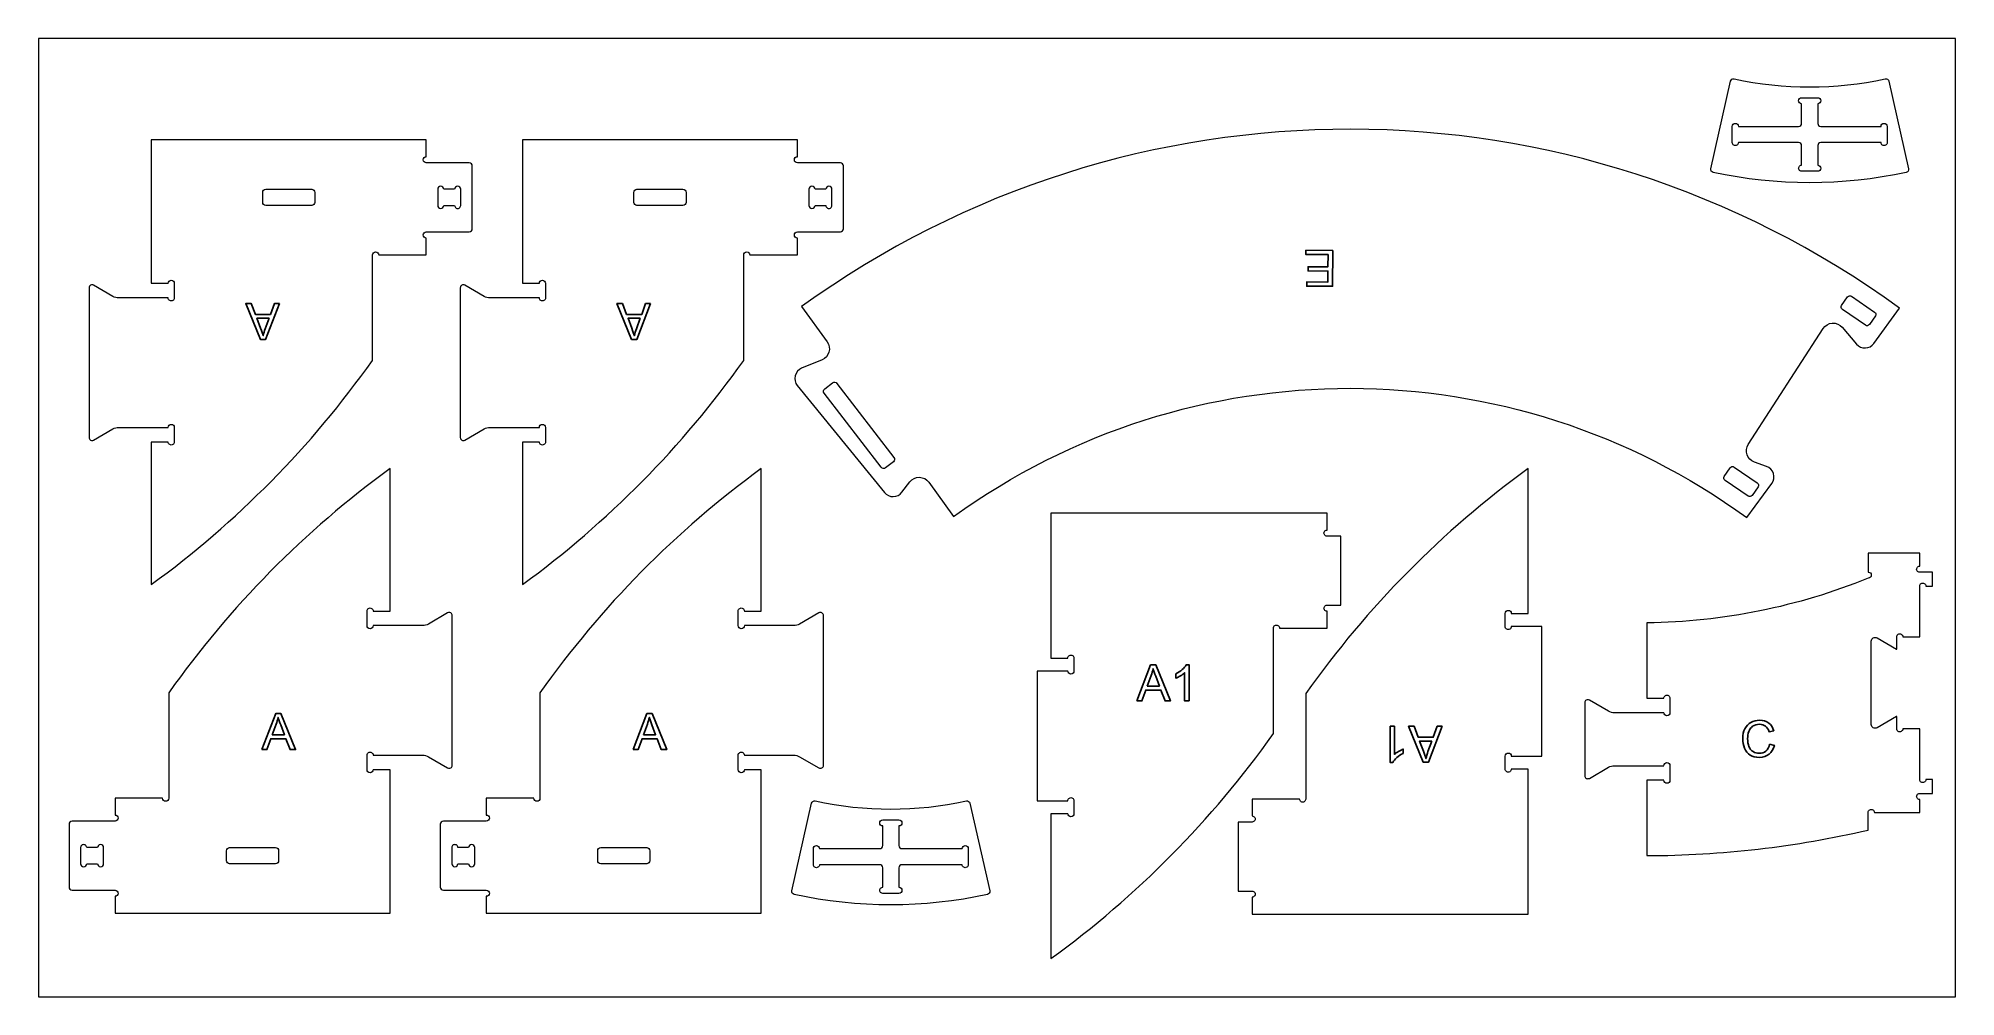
# Model space of a CAD drawing. Header units: centimetres. Extents: x 712 to 962, y -1470 to -1345.
import ezdxf

# ---------------------------------------------------------------- set-up
doc = ezdxf.new("R2010")
doc.units = ezdxf.units.CM
doc.header["$MEASUREMENT"] = 0
for name, color, linetype in [('decoupe', 7, 'Continuous'), ('lettres', 7, 'Continuous'), ('planche', 7, 'Continuous'), ('trous', 7, 'Continuous')]:
    doc.layers.add(name, color=color, linetype=linetype)

msp = doc.modelspace()

# ---------------------------------------------------------------- linework, layer by layer
at = {"layer": 'decoupe', "color": 5, "lineweight": 9}
for points, knots in [([(948.7759, -1384.50169), (948.7759, -1384.50169), (946.89978, -1382.3079), (946.89978, -1382.3079), (946.5815, -1381.93562), (946.10612, -1381.73576), (945.61749, -1381.76873), (945.12886, -1381.8017), (944.68462, -1382.06363), (944.41921, -1382.47525), (944.41921, -1382.47525), (934.66649, -1397.59839), (934.66649, -1397.59839), (934.40958, -1397.99677), (934.34901, -1398.49084), (934.5023, -1398.93944), (934.65558, -1399.38805), (935.0056, -1399.74191), (935.45258, -1399.89989), (935.45258, -1399.89989), (937.04518, -1400.46265), (937.04518, -1400.46265), (937.47695, -1400.61526), (937.8113, -1400.96294), (937.94694, -1401.40036), (938.08258, -1401.83791), (938.00356, -1402.3137), (937.7338, -1402.68383), (937.7338, -1402.68383), (934.4886, -1407.13654), (934.4886, -1407.13654), (903.6749, -1384.70586), (861.9286, -1384.64382), (831.04837, -1406.98282), (831.04837, -1406.98282), (827.81643, -1402.52049), (827.81643, -1402.52049), (827.52921, -1402.12397), (827.07154, -1401.88649), (826.58204, -1401.87984), (826.09254, -1401.87319), (825.62861, -1402.09825), (825.33081, -1402.48693), (825.33081, -1402.48693), (824.30344, -1403.82752), (824.30344, -1403.82752), (824.03371, -1404.17953), (823.61767, -1404.38875), (823.17427, -1404.39541), (822.73076, -1404.40207), (822.3087, -1404.20543), (822.0285, -1403.86167), (822.0285, -1403.86167), (810.65932, -1389.91297), (810.65932, -1389.91297), (810.36983, -1389.55792), (810.26527, -1389.08685), (810.37712, -1388.64259), (810.48909, -1388.19844), (810.80439, -1387.83314), (811.22747, -1387.65763), (811.22747, -1387.65763), (813.89359, -1386.55127), (813.89359, -1386.55127), (814.33167, -1386.36951), (814.66232, -1385.99738), (814.79115, -1385.54105), (814.92011, -1385.08473), (814.83299, -1384.59451), (814.55494, -1384.21044), (814.55494, -1384.21044), (811.22189, -1379.60853), (811.22189, -1379.60853), (853.96408, -1348.68861), (911.74625, -1348.77447), (954.39636, -1379.82142), (954.39636, -1379.82142), (951.04964, -1384.41328), (951.04964, -1384.41328), (950.78838, -1384.77181), (950.37743, -1384.99091), (949.93414, -1385.00815), (949.49097, -1385.02538), (949.06413, -1384.83873), (948.7759, -1384.50169)], [0, 0, 0, 0, 0.035714286, 0.035714286, 0.035714286, 0.071428571, 0.071428571, 0.071428571, 0.107142857, 0.107142857, 0.107142857, 0.142857143, 0.142857143, 0.142857143, 0.178571429, 0.178571429, 0.178571429, 0.214285714, 0.214285714, 0.214285714, 0.25, 0.25, 0.25, 0.285714286, 0.285714286, 0.285714286, 0.321428571, 0.321428571, 0.321428571, 0.357142857, 0.357142857, 0.357142857, 0.392857143, 0.392857143, 0.392857143, 0.428571429, 0.428571429, 0.428571429, 0.464285714, 0.464285714, 0.464285714, 0.5, 0.5, 0.5, 0.535714286, 0.535714286, 0.535714286, 0.571428571, 0.571428571, 0.571428571, 0.607142857, 0.607142857, 0.607142857, 0.642857143, 0.642857143, 0.642857143, 0.678571429, 0.678571429, 0.678571429, 0.714285714, 0.714285714, 0.714285714, 0.75, 0.75, 0.75, 0.785714286, 0.785714286, 0.785714286, 0.821428571, 0.821428571, 0.821428571, 0.857142857, 0.857142857, 0.857142857, 0.892857143, 0.892857143, 0.892857143, 0.928571429, 0.928571429, 0.928571429, 0.964285714, 0.964285714, 0.964285714, 1, 1, 1, 1]), ([(955.26329, -1362.10185), (955.36751, -1362.0792), (955.45825, -1362.01587), (955.51565, -1361.92594), (955.57293, -1361.83601), (955.59187, -1361.72702), (955.5684, -1361.62292), (955.5684, -1361.62292), (952.99316, -1350.20955), (952.99316, -1350.20955), (952.94483, -1349.99541), (952.73278, -1349.86016), (952.51818, -1349.90676), (946.02837, -1351.31301), (939.31257, -1351.31301), (932.82277, -1349.90676), (932.60816, -1349.86016), (932.39612, -1349.99541), (932.34778, -1350.20955), (932.34778, -1350.20955), (929.77242, -1361.62292), (929.77242, -1361.62292), (929.74895, -1361.72702), (929.76801, -1361.83601), (929.82529, -1361.92594), (929.88257, -1362.01587), (929.97343, -1362.0792), (930.07766, -1362.10185), (938.37573, -1363.90745), (946.96521, -1363.90745), (955.26329, -1362.10185)], [0, 0, 0, 0, 0.1, 0.1, 0.1, 0.2, 0.2, 0.2, 0.3, 0.3, 0.3, 0.4, 0.4, 0.4, 0.5, 0.5, 0.5, 0.6, 0.6, 0.6, 0.7, 0.7, 0.7, 0.8, 0.8, 0.8, 0.9, 0.9, 0.9, 1, 1, 1, 1]), ([(728.6266, -1397.27415), (728.6266, -1397.41706), (728.70282, -1397.54917), (728.82656, -1397.62063), (728.9503, -1397.69197), (729.10286, -1397.69197), (729.2266, -1397.62063), (729.35035, -1397.54917), (729.42657, -1397.41706), (729.42657, -1397.27415), (729.42657, -1397.27415), (729.42657, -1395.3742), (729.42657, -1395.3742), (729.42657, -1395.15321), (729.24752, -1394.97416), (729.02664, -1394.97416), (728.80565, -1394.97416), (728.6266, -1395.15321), (728.6266, -1395.3742), (728.6266, -1395.3742), (726.27665, -1395.3742), (726.27665, -1395.3742), (726.27665, -1395.3742), (722.1785, -1395.3742), (722.1785, -1395.3742), (721.91522, -1395.3742), (721.65658, -1395.44345), (721.4285, -1395.5751), (721.4285, -1395.5751), (718.91251, -1397.02771), (718.91251, -1397.02771), (718.78877, -1397.09916), (718.63633, -1397.09916), (718.51247, -1397.02771), (718.38873, -1396.95625), (718.31251, -1396.82426), (718.31251, -1396.68134), (718.31251, -1396.68134), (718.31251, -1377.16707), (718.31251, -1377.16707), (718.31251, -1377.02416), (718.38873, -1376.89205), (718.51247, -1376.82059), (718.63633, -1376.74914), (718.78877, -1376.74914), (718.91251, -1376.82059), (718.91251, -1376.82059), (721.4285, -1378.27321), (721.4285, -1378.27321), (721.65658, -1378.40485), (721.91522, -1378.47421), (722.1785, -1378.47421), (722.1785, -1378.47421), (726.27665, -1378.47421), (726.27665, -1378.47421), (726.27665, -1378.47421), (728.6266, -1378.47421), (728.6266, -1378.47421), (728.6266, -1378.61713), (728.70282, -1378.74912), (728.82656, -1378.82058), (728.9503, -1378.89203), (729.10286, -1378.89203), (729.2266, -1378.82058), (729.35035, -1378.74912), (729.42657, -1378.61713), (729.42657, -1378.47421), (729.42657, -1378.47421), (729.42657, -1376.57416), (729.42657, -1376.57416), (729.42657, -1376.35328), (729.24752, -1376.17423), (729.02664, -1376.17423), (728.80565, -1376.17423), (728.6266, -1376.35328), (728.6266, -1376.57416), (728.6266, -1376.57416), (726.42665, -1376.57416), (726.42665, -1376.57416), (726.42665, -1376.57416), (726.42665, -1357.87426), (726.42665, -1357.87426), (726.42665, -1357.87426), (762.27657, -1357.87426), (762.27657, -1357.87426), (762.27657, -1357.87426), (762.27657, -1360.06643), (762.27657, -1360.06643), (762.05558, -1360.06643), (761.87653, -1360.24547), (761.87653, -1360.46635), (761.87653, -1360.68735), (762.05558, -1360.86639), (762.27657, -1360.86639), (762.27657, -1360.86639), (767.87648, -1360.86639), (767.87648, -1360.86639), (767.98256, -1360.86639), (768.08434, -1360.90857), (768.1594, -1360.98351), (768.23435, -1361.05857), (768.27652, -1361.16024), (768.27652, -1361.26632), (768.27652, -1361.26632), (768.27652, -1369.46633), (768.27652, -1369.46633), (768.27652, -1369.57241), (768.23435, -1369.6742), (768.1594, -1369.74926), (768.08434, -1369.8242), (767.98256, -1369.86638), (767.87648, -1369.86638), (767.87648, -1369.86638), (762.27657, -1369.86638), (762.27657, -1369.86638), (762.05558, -1369.86638), (761.87653, -1370.04542), (761.87653, -1370.2663), (761.87653, -1370.4873), (762.05558, -1370.66635), (762.27657, -1370.66635), (762.27657, -1370.66635), (762.27657, -1372.86618), (762.27657, -1372.86618), (762.27657, -1372.86618), (756.07655, -1372.86618), (756.07655, -1372.86618), (756.07655, -1372.6453), (755.8975, -1372.46613), (755.6765, -1372.46613), (755.45563, -1372.46613), (755.27658, -1372.6453), (755.27658, -1372.86618), (755.27658, -1372.86618), (755.27658, -1386.62426), (755.27658, -1386.62426), (747.30348, -1397.86637), (737.56047, -1407.74138), (726.42665, -1415.86482), (726.42665, -1415.86482), (726.42665, -1397.27415), (726.42665, -1397.27415), (726.42665, -1397.27415), (728.6266, -1397.27415), (728.6266, -1397.27415)], [0, 0, 0, 0, 0.020833333, 0.020833333, 0.020833333, 0.041666667, 0.041666667, 0.041666667, 0.0625, 0.0625, 0.0625, 0.083333333, 0.083333333, 0.083333333, 0.104166667, 0.104166667, 0.104166667, 0.125, 0.125, 0.125, 0.145833333, 0.145833333, 0.145833333, 0.166666667, 0.166666667, 0.166666667, 0.1875, 0.1875, 0.1875, 0.208333333, 0.208333333, 0.208333333, 0.229166667, 0.229166667, 0.229166667, 0.25, 0.25, 0.25, 0.270833333, 0.270833333, 0.270833333, 0.291666667, 0.291666667, 0.291666667, 0.3125, 0.3125, 0.3125, 0.333333333, 0.333333333, 0.333333333, 0.354166667, 0.354166667, 0.354166667, 0.375, 0.375, 0.375, 0.395833333, 0.395833333, 0.395833333, 0.416666667, 0.416666667, 0.416666667, 0.4375, 0.4375, 0.4375, 0.458333333, 0.458333333, 0.458333333, 0.479166667, 0.479166667, 0.479166667, 0.5, 0.5, 0.5, 0.520833333, 0.520833333, 0.520833333, 0.541666667, 0.541666667, 0.541666667, 0.5625, 0.5625, 0.5625, 0.583333333, 0.583333333, 0.583333333, 0.604166667, 0.604166667, 0.604166667, 0.625, 0.625, 0.625, 0.645833333, 0.645833333, 0.645833333, 0.666666667, 0.666666667, 0.666666667, 0.6875, 0.6875, 0.6875, 0.708333333, 0.708333333, 0.708333333, 0.729166667, 0.729166667, 0.729166667, 0.75, 0.75, 0.75, 0.770833333, 0.770833333, 0.770833333, 0.791666667, 0.791666667, 0.791666667, 0.8125, 0.8125, 0.8125, 0.833333333, 0.833333333, 0.833333333, 0.854166667, 0.854166667, 0.854166667, 0.875, 0.875, 0.875, 0.895833333, 0.895833333, 0.895833333, 0.916666667, 0.916666667, 0.916666667, 0.9375, 0.9375, 0.9375, 0.958333333, 0.958333333, 0.958333333, 0.979166667, 0.979166667, 0.979166667, 1, 1, 1, 1]), ([(777.02685, -1397.27415), (777.02685, -1397.41706), (777.10307, -1397.54917), (777.22681, -1397.62063), (777.35055, -1397.69197), (777.50311, -1397.69197), (777.62685, -1397.62063), (777.7506, -1397.54917), (777.82682, -1397.41706), (777.82682, -1397.27415), (777.82682, -1397.27415), (777.82682, -1395.3742), (777.82682, -1395.3742), (777.82682, -1395.15321), (777.64777, -1394.97416), (777.42689, -1394.97416), (777.2059, -1394.97416), (777.02685, -1395.15321), (777.02685, -1395.3742), (777.02685, -1395.3742), (774.6769, -1395.3742), (774.6769, -1395.3742), (774.6769, -1395.3742), (770.57875, -1395.3742), (770.57875, -1395.3742), (770.31547, -1395.3742), (770.05683, -1395.44345), (769.82875, -1395.5751), (769.82875, -1395.5751), (767.31276, -1397.02771), (767.31276, -1397.02771), (767.18902, -1397.09916), (767.03658, -1397.09916), (766.91272, -1397.02771), (766.78898, -1396.95625), (766.71276, -1396.82426), (766.71276, -1396.68134), (766.71276, -1396.68134), (766.71276, -1377.16707), (766.71276, -1377.16707), (766.71276, -1377.02416), (766.78898, -1376.89205), (766.91272, -1376.82059), (767.03658, -1376.74914), (767.18902, -1376.74914), (767.31276, -1376.82059), (767.31276, -1376.82059), (769.82875, -1378.27321), (769.82875, -1378.27321), (770.05683, -1378.40485), (770.31547, -1378.47421), (770.57875, -1378.47421), (770.57875, -1378.47421), (774.6769, -1378.47421), (774.6769, -1378.47421), (774.6769, -1378.47421), (777.02685, -1378.47421), (777.02685, -1378.47421), (777.02685, -1378.61713), (777.10307, -1378.74912), (777.22681, -1378.82058), (777.35055, -1378.89203), (777.50311, -1378.89203), (777.62685, -1378.82058), (777.7506, -1378.74912), (777.82682, -1378.61713), (777.82682, -1378.47421), (777.82682, -1378.47421), (777.82682, -1376.57416), (777.82682, -1376.57416), (777.82682, -1376.35328), (777.64777, -1376.17423), (777.42689, -1376.17423), (777.2059, -1376.17423), (777.02685, -1376.35328), (777.02685, -1376.57416), (777.02685, -1376.57416), (774.8269, -1376.57416), (774.8269, -1376.57416), (774.8269, -1376.57416), (774.8269, -1357.87426), (774.8269, -1357.87426), (774.8269, -1357.87426), (810.67682, -1357.87426), (810.67682, -1357.87426), (810.67682, -1357.87426), (810.67682, -1360.06643), (810.67682, -1360.06643), (810.45583, -1360.06643), (810.27678, -1360.24547), (810.27678, -1360.46635), (810.27678, -1360.68735), (810.45583, -1360.86639), (810.67682, -1360.86639), (810.67682, -1360.86639), (816.27673, -1360.86639), (816.27673, -1360.86639), (816.38281, -1360.86639), (816.48459, -1360.90857), (816.55965, -1360.98351), (816.6346, -1361.05857), (816.67677, -1361.16024), (816.67677, -1361.26632), (816.67677, -1361.26632), (816.67677, -1369.46633), (816.67677, -1369.46633), (816.67677, -1369.57241), (816.6346, -1369.6742), (816.55965, -1369.74926), (816.48459, -1369.8242), (816.38281, -1369.86638), (816.27673, -1369.86638), (816.27673, -1369.86638), (810.67682, -1369.86638), (810.67682, -1369.86638), (810.45583, -1369.86638), (810.27678, -1370.04542), (810.27678, -1370.2663), (810.27678, -1370.4873), (810.45583, -1370.66635), (810.67682, -1370.66635), (810.67682, -1370.66635), (810.67682, -1372.86618), (810.67682, -1372.86618), (810.67682, -1372.86618), (804.4768, -1372.86618), (804.4768, -1372.86618), (804.4768, -1372.6453), (804.29775, -1372.46613), (804.07675, -1372.46613), (803.85588, -1372.46613), (803.67683, -1372.6453), (803.67683, -1372.86618), (803.67683, -1372.86618), (803.67683, -1386.62426), (803.67683, -1386.62426), (795.70373, -1397.86637), (785.96072, -1407.74138), (774.8269, -1415.86482), (774.8269, -1415.86482), (774.8269, -1397.27415), (774.8269, -1397.27415), (774.8269, -1397.27415), (777.02685, -1397.27415), (777.02685, -1397.27415)], [0, 0, 0, 0, 0.020833333, 0.020833333, 0.020833333, 0.041666667, 0.041666667, 0.041666667, 0.0625, 0.0625, 0.0625, 0.083333333, 0.083333333, 0.083333333, 0.104166667, 0.104166667, 0.104166667, 0.125, 0.125, 0.125, 0.145833333, 0.145833333, 0.145833333, 0.166666667, 0.166666667, 0.166666667, 0.1875, 0.1875, 0.1875, 0.208333333, 0.208333333, 0.208333333, 0.229166667, 0.229166667, 0.229166667, 0.25, 0.25, 0.25, 0.270833333, 0.270833333, 0.270833333, 0.291666667, 0.291666667, 0.291666667, 0.3125, 0.3125, 0.3125, 0.333333333, 0.333333333, 0.333333333, 0.354166667, 0.354166667, 0.354166667, 0.375, 0.375, 0.375, 0.395833333, 0.395833333, 0.395833333, 0.416666667, 0.416666667, 0.416666667, 0.4375, 0.4375, 0.4375, 0.458333333, 0.458333333, 0.458333333, 0.479166667, 0.479166667, 0.479166667, 0.5, 0.5, 0.5, 0.520833333, 0.520833333, 0.520833333, 0.541666667, 0.541666667, 0.541666667, 0.5625, 0.5625, 0.5625, 0.583333333, 0.583333333, 0.583333333, 0.604166667, 0.604166667, 0.604166667, 0.625, 0.625, 0.625, 0.645833333, 0.645833333, 0.645833333, 0.666666667, 0.666666667, 0.666666667, 0.6875, 0.6875, 0.6875, 0.708333333, 0.708333333, 0.708333333, 0.729166667, 0.729166667, 0.729166667, 0.75, 0.75, 0.75, 0.770833333, 0.770833333, 0.770833333, 0.791666667, 0.791666667, 0.791666667, 0.8125, 0.8125, 0.8125, 0.833333333, 0.833333333, 0.833333333, 0.854166667, 0.854166667, 0.854166667, 0.875, 0.875, 0.875, 0.895833333, 0.895833333, 0.895833333, 0.916666667, 0.916666667, 0.916666667, 0.9375, 0.9375, 0.9375, 0.958333333, 0.958333333, 0.958333333, 0.979166667, 0.979166667, 0.979166667, 1, 1, 1, 1]), ([(755.35607, -1419.32468), (755.35607, -1419.18177), (755.27985, -1419.04966), (755.15611, -1418.9782), (755.03237, -1418.90686), (754.87981, -1418.90686), (754.75607, -1418.9782), (754.63232, -1419.04966), (754.5561, -1419.18177), (754.5561, -1419.32468), (754.5561, -1419.32468), (754.5561, -1421.22463), (754.5561, -1421.22463), (754.5561, -1421.44562), (754.73515, -1421.62467), (754.95603, -1421.62467), (755.17702, -1421.62467), (755.35607, -1421.44562), (755.35607, -1421.22463), (755.35607, -1421.22463), (757.70602, -1421.22463), (757.70602, -1421.22463), (757.70602, -1421.22463), (761.80417, -1421.22463), (761.80417, -1421.22463), (762.06745, -1421.22463), (762.32609, -1421.15538), (762.55417, -1421.02373), (762.55417, -1421.02373), (765.07016, -1419.57112), (765.07016, -1419.57112), (765.1939, -1419.49967), (765.34634, -1419.49967), (765.4702, -1419.57112), (765.59394, -1419.64258), (765.67016, -1419.77457), (765.67016, -1419.91749), (765.67016, -1419.91749), (765.67016, -1439.43176), (765.67016, -1439.43176), (765.67016, -1439.57467), (765.59394, -1439.70678), (765.4702, -1439.77824), (765.34634, -1439.84969), (765.1939, -1439.84969), (765.07016, -1439.77824), (765.07016, -1439.77824), (762.55417, -1438.32562), (762.55417, -1438.32562), (762.32609, -1438.19398), (762.06745, -1438.12462), (761.80417, -1438.12462), (761.80417, -1438.12462), (757.70602, -1438.12462), (757.70602, -1438.12462), (757.70602, -1438.12462), (755.35607, -1438.12462), (755.35607, -1438.12462), (755.35607, -1437.9817), (755.27985, -1437.84971), (755.15611, -1437.77825), (755.03237, -1437.7068), (754.87981, -1437.7068), (754.75607, -1437.77825), (754.63232, -1437.84971), (754.5561, -1437.9817), (754.5561, -1438.12462), (754.5561, -1438.12462), (754.5561, -1440.02467), (754.5561, -1440.02467), (754.5561, -1440.24555), (754.73515, -1440.4246), (754.95603, -1440.4246), (755.17702, -1440.4246), (755.35607, -1440.24555), (755.35607, -1440.02467), (755.35607, -1440.02467), (757.55602, -1440.02467), (757.55602, -1440.02467), (757.55602, -1440.02467), (757.55602, -1458.72457), (757.55602, -1458.72457), (757.55602, -1458.72457), (721.7061, -1458.72457), (721.7061, -1458.72457), (721.7061, -1458.72457), (721.7061, -1456.5324), (721.7061, -1456.5324), (721.92709, -1456.5324), (722.10614, -1456.35336), (722.10614, -1456.13248), (722.10614, -1455.91148), (721.92709, -1455.73244), (721.7061, -1455.73244), (721.7061, -1455.73244), (716.10619, -1455.73244), (716.10619, -1455.73244), (716.00011, -1455.73244), (715.89833, -1455.69026), (715.82327, -1455.61532), (715.74832, -1455.54026), (715.70615, -1455.43859), (715.70615, -1455.33251), (715.70615, -1455.33251), (715.70615, -1447.1325), (715.70615, -1447.1325), (715.70615, -1447.02642), (715.74832, -1446.92463), (715.82327, -1446.84957), (715.89833, -1446.77463), (716.00011, -1446.73245), (716.10619, -1446.73245), (716.10619, -1446.73245), (721.7061, -1446.73245), (721.7061, -1446.73245), (721.92709, -1446.73245), (722.10614, -1446.55341), (722.10614, -1446.33253), (722.10614, -1446.11153), (721.92709, -1445.93248), (721.7061, -1445.93248), (721.7061, -1445.93248), (721.7061, -1443.73265), (721.7061, -1443.73265), (721.7061, -1443.73265), (727.90612, -1443.73265), (727.90612, -1443.73265), (727.90612, -1443.95353), (728.08517, -1444.1327), (728.30617, -1444.1327), (728.52704, -1444.1327), (728.70609, -1443.95353), (728.70609, -1443.73265), (728.70609, -1443.73265), (728.70609, -1429.97457), (728.70609, -1429.97457), (736.67919, -1418.73246), (746.4222, -1408.85745), (757.55602, -1400.73401), (757.55602, -1400.73401), (757.55602, -1419.32468), (757.55602, -1419.32468), (757.55602, -1419.32468), (755.35607, -1419.32468), (755.35607, -1419.32468)], [0, 0, 0, 0, 0.020833333, 0.020833333, 0.020833333, 0.041666667, 0.041666667, 0.041666667, 0.0625, 0.0625, 0.0625, 0.083333333, 0.083333333, 0.083333333, 0.104166667, 0.104166667, 0.104166667, 0.125, 0.125, 0.125, 0.145833333, 0.145833333, 0.145833333, 0.166666667, 0.166666667, 0.166666667, 0.1875, 0.1875, 0.1875, 0.208333333, 0.208333333, 0.208333333, 0.229166667, 0.229166667, 0.229166667, 0.25, 0.25, 0.25, 0.270833333, 0.270833333, 0.270833333, 0.291666667, 0.291666667, 0.291666667, 0.3125, 0.3125, 0.3125, 0.333333333, 0.333333333, 0.333333333, 0.354166667, 0.354166667, 0.354166667, 0.375, 0.375, 0.375, 0.395833333, 0.395833333, 0.395833333, 0.416666667, 0.416666667, 0.416666667, 0.4375, 0.4375, 0.4375, 0.458333333, 0.458333333, 0.458333333, 0.479166667, 0.479166667, 0.479166667, 0.5, 0.5, 0.5, 0.520833333, 0.520833333, 0.520833333, 0.541666667, 0.541666667, 0.541666667, 0.5625, 0.5625, 0.5625, 0.583333333, 0.583333333, 0.583333333, 0.604166667, 0.604166667, 0.604166667, 0.625, 0.625, 0.625, 0.645833333, 0.645833333, 0.645833333, 0.666666667, 0.666666667, 0.666666667, 0.6875, 0.6875, 0.6875, 0.708333333, 0.708333333, 0.708333333, 0.729166667, 0.729166667, 0.729166667, 0.75, 0.75, 0.75, 0.770833333, 0.770833333, 0.770833333, 0.791666667, 0.791666667, 0.791666667, 0.8125, 0.8125, 0.8125, 0.833333333, 0.833333333, 0.833333333, 0.854166667, 0.854166667, 0.854166667, 0.875, 0.875, 0.875, 0.895833333, 0.895833333, 0.895833333, 0.916666667, 0.916666667, 0.916666667, 0.9375, 0.9375, 0.9375, 0.958333333, 0.958333333, 0.958333333, 0.979166667, 0.979166667, 0.979166667, 1, 1, 1, 1]), ([(803.75632, -1419.32468), (803.75632, -1419.18177), (803.6801, -1419.04966), (803.55636, -1418.9782), (803.43262, -1418.90686), (803.28006, -1418.90686), (803.15632, -1418.9782), (803.03257, -1419.04966), (802.95635, -1419.18177), (802.95635, -1419.32468), (802.95635, -1419.32468), (802.95635, -1421.22463), (802.95635, -1421.22463), (802.95635, -1421.44562), (803.1354, -1421.62467), (803.35628, -1421.62467), (803.57727, -1421.62467), (803.75632, -1421.44562), (803.75632, -1421.22463), (803.75632, -1421.22463), (806.10627, -1421.22463), (806.10627, -1421.22463), (806.10627, -1421.22463), (810.20442, -1421.22463), (810.20442, -1421.22463), (810.4677, -1421.22463), (810.72634, -1421.15538), (810.95442, -1421.02373), (810.95442, -1421.02373), (813.47041, -1419.57112), (813.47041, -1419.57112), (813.59415, -1419.49967), (813.74659, -1419.49967), (813.87045, -1419.57112), (813.99419, -1419.64258), (814.07041, -1419.77457), (814.07041, -1419.91749), (814.07041, -1419.91749), (814.07041, -1439.43176), (814.07041, -1439.43176), (814.07041, -1439.57467), (813.99419, -1439.70678), (813.87045, -1439.77824), (813.74659, -1439.84969), (813.59415, -1439.84969), (813.47041, -1439.77824), (813.47041, -1439.77824), (810.95442, -1438.32562), (810.95442, -1438.32562), (810.72634, -1438.19398), (810.4677, -1438.12462), (810.20442, -1438.12462), (810.20442, -1438.12462), (806.10627, -1438.12462), (806.10627, -1438.12462), (806.10627, -1438.12462), (803.75632, -1438.12462), (803.75632, -1438.12462), (803.75632, -1437.9817), (803.6801, -1437.84971), (803.55636, -1437.77825), (803.43262, -1437.7068), (803.28006, -1437.7068), (803.15632, -1437.77825), (803.03257, -1437.84971), (802.95635, -1437.9817), (802.95635, -1438.12462), (802.95635, -1438.12462), (802.95635, -1440.02467), (802.95635, -1440.02467), (802.95635, -1440.24555), (803.1354, -1440.4246), (803.35628, -1440.4246), (803.57727, -1440.4246), (803.75632, -1440.24555), (803.75632, -1440.02467), (803.75632, -1440.02467), (805.95627, -1440.02467), (805.95627, -1440.02467), (805.95627, -1440.02467), (805.95627, -1458.72457), (805.95627, -1458.72457), (805.95627, -1458.72457), (770.10635, -1458.72457), (770.10635, -1458.72457), (770.10635, -1458.72457), (770.10635, -1456.5324), (770.10635, -1456.5324), (770.32734, -1456.5324), (770.50639, -1456.35336), (770.50639, -1456.13248), (770.50639, -1455.91148), (770.32734, -1455.73244), (770.10635, -1455.73244), (770.10635, -1455.73244), (764.50644, -1455.73244), (764.50644, -1455.73244), (764.40036, -1455.73244), (764.29858, -1455.69026), (764.22352, -1455.61532), (764.14857, -1455.54026), (764.1064, -1455.43859), (764.1064, -1455.33251), (764.1064, -1455.33251), (764.1064, -1447.1325), (764.1064, -1447.1325), (764.1064, -1447.02642), (764.14857, -1446.92463), (764.22352, -1446.84957), (764.29858, -1446.77463), (764.40036, -1446.73245), (764.50644, -1446.73245), (764.50644, -1446.73245), (770.10635, -1446.73245), (770.10635, -1446.73245), (770.32734, -1446.73245), (770.50639, -1446.55341), (770.50639, -1446.33253), (770.50639, -1446.11153), (770.32734, -1445.93248), (770.10635, -1445.93248), (770.10635, -1445.93248), (770.10635, -1443.73265), (770.10635, -1443.73265), (770.10635, -1443.73265), (776.30637, -1443.73265), (776.30637, -1443.73265), (776.30637, -1443.95353), (776.48542, -1444.1327), (776.70642, -1444.1327), (776.92729, -1444.1327), (777.10634, -1443.95353), (777.10634, -1443.73265), (777.10634, -1443.73265), (777.10634, -1429.97457), (777.10634, -1429.97457), (785.07944, -1418.73246), (794.82245, -1408.85745), (805.95627, -1400.73401), (805.95627, -1400.73401), (805.95627, -1419.32468), (805.95627, -1419.32468), (805.95627, -1419.32468), (803.75632, -1419.32468), (803.75632, -1419.32468)], [0, 0, 0, 0, 0.020833333, 0.020833333, 0.020833333, 0.041666667, 0.041666667, 0.041666667, 0.0625, 0.0625, 0.0625, 0.083333333, 0.083333333, 0.083333333, 0.104166667, 0.104166667, 0.104166667, 0.125, 0.125, 0.125, 0.145833333, 0.145833333, 0.145833333, 0.166666667, 0.166666667, 0.166666667, 0.1875, 0.1875, 0.1875, 0.208333333, 0.208333333, 0.208333333, 0.229166667, 0.229166667, 0.229166667, 0.25, 0.25, 0.25, 0.270833333, 0.270833333, 0.270833333, 0.291666667, 0.291666667, 0.291666667, 0.3125, 0.3125, 0.3125, 0.333333333, 0.333333333, 0.333333333, 0.354166667, 0.354166667, 0.354166667, 0.375, 0.375, 0.375, 0.395833333, 0.395833333, 0.395833333, 0.416666667, 0.416666667, 0.416666667, 0.4375, 0.4375, 0.4375, 0.458333333, 0.458333333, 0.458333333, 0.479166667, 0.479166667, 0.479166667, 0.5, 0.5, 0.5, 0.520833333, 0.520833333, 0.520833333, 0.541666667, 0.541666667, 0.541666667, 0.5625, 0.5625, 0.5625, 0.583333333, 0.583333333, 0.583333333, 0.604166667, 0.604166667, 0.604166667, 0.625, 0.625, 0.625, 0.645833333, 0.645833333, 0.645833333, 0.666666667, 0.666666667, 0.666666667, 0.6875, 0.6875, 0.6875, 0.708333333, 0.708333333, 0.708333333, 0.729166667, 0.729166667, 0.729166667, 0.75, 0.75, 0.75, 0.770833333, 0.770833333, 0.770833333, 0.791666667, 0.791666667, 0.791666667, 0.8125, 0.8125, 0.8125, 0.833333333, 0.833333333, 0.833333333, 0.854166667, 0.854166667, 0.854166667, 0.875, 0.875, 0.875, 0.895833333, 0.895833333, 0.895833333, 0.916666667, 0.916666667, 0.916666667, 0.9375, 0.9375, 0.9375, 0.958333333, 0.958333333, 0.958333333, 0.979166667, 0.979166667, 0.979166667, 1, 1, 1, 1]), ([(869.95635, -1443.84802), (869.95635, -1443.84802), (876.15626, -1443.84802), (876.15626, -1443.84802), (876.15626, -1443.99082), (876.23248, -1444.12293), (876.35634, -1444.19439), (876.48008, -1444.26584), (876.63252, -1444.26584), (876.75627, -1444.19439), (876.88001, -1444.12293), (876.95623, -1443.99082), (876.95623, -1443.84802), (876.95623, -1443.84802), (876.95623, -1430.08993), (876.95623, -1430.08993), (884.96534, -1418.79706), (894.76018, -1408.88394), (905.95627, -1400.74004), (905.95627, -1400.74004), (905.95627, -1419.64002), (905.95627, -1419.64002), (905.95627, -1419.64002), (903.75621, -1419.64002), (903.75621, -1419.64002), (903.75621, -1419.41902), (903.57716, -1419.23997), (903.35628, -1419.23997), (903.13529, -1419.23997), (902.95624, -1419.41902), (902.95624, -1419.64002), (902.95624, -1419.64002), (902.95624, -1421.34), (902.95624, -1421.34), (902.95624, -1421.48291), (903.03246, -1421.6149), (903.1562, -1421.68636), (903.27994, -1421.75782), (903.4325, -1421.75782), (903.55624, -1421.68636), (903.67999, -1421.6149), (903.75621, -1421.48291), (903.75621, -1421.34), (903.75621, -1421.34), (907.75617, -1421.34), (907.75617, -1421.34), (907.75617, -1421.34), (907.75617, -1438.23998), (907.75617, -1438.23998), (907.75617, -1438.23998), (903.75621, -1438.23998), (903.75621, -1438.23998), (903.75621, -1438.01899), (903.57716, -1437.83994), (903.35628, -1437.83994), (903.13529, -1437.83994), (902.95624, -1438.01899), (902.95624, -1438.23998), (902.95624, -1438.23998), (902.95624, -1439.93996), (902.95624, -1439.93996), (902.95624, -1440.08288), (903.03246, -1440.21487), (903.1562, -1440.28633), (903.27994, -1440.35778), (903.4325, -1440.35778), (903.55624, -1440.28633), (903.67999, -1440.21487), (903.75621, -1440.08288), (903.75621, -1439.93996), (903.75621, -1439.93996), (905.95627, -1439.93996), (905.95627, -1439.93996), (905.95627, -1439.93996), (905.95627, -1458.83993), (905.95627, -1458.83993), (905.95627, -1458.83993), (869.95635, -1458.83993), (869.95635, -1458.83993), (869.95635, -1458.83993), (869.95635, -1456.64777), (869.95635, -1456.64777), (870.09914, -1456.64777), (870.23125, -1456.57155), (870.30271, -1456.44781), (870.37417, -1456.32395), (870.37417, -1456.17151), (870.30271, -1456.04777), (870.23125, -1455.92402), (870.09914, -1455.8478), (869.95635, -1455.8478), (869.95635, -1455.8478), (868.15633, -1455.8478), (868.15633, -1455.8478), (868.15633, -1455.8478), (868.15633, -1446.84782), (868.15633, -1446.84782), (868.15633, -1446.84782), (869.95635, -1446.84782), (869.95635, -1446.84782), (870.09914, -1446.84782), (870.23125, -1446.7716), (870.30271, -1446.64774), (870.37417, -1446.524), (870.37417, -1446.37156), (870.30271, -1446.24782), (870.23125, -1446.12407), (870.09914, -1446.04774), (869.95635, -1446.04774), (869.95635, -1446.04774), (869.95635, -1443.84802), (869.95635, -1443.84802)], [0, 0, 0, 0, 0.027027027, 0.027027027, 0.027027027, 0.054054054, 0.054054054, 0.054054054, 0.081081081, 0.081081081, 0.081081081, 0.108108108, 0.108108108, 0.108108108, 0.135135135, 0.135135135, 0.135135135, 0.162162162, 0.162162162, 0.162162162, 0.189189189, 0.189189189, 0.189189189, 0.216216216, 0.216216216, 0.216216216, 0.243243243, 0.243243243, 0.243243243, 0.27027027, 0.27027027, 0.27027027, 0.297297297, 0.297297297, 0.297297297, 0.324324324, 0.324324324, 0.324324324, 0.351351351, 0.351351351, 0.351351351, 0.378378378, 0.378378378, 0.378378378, 0.405405405, 0.405405405, 0.405405405, 0.432432432, 0.432432432, 0.432432432, 0.459459459, 0.459459459, 0.459459459, 0.486486486, 0.486486486, 0.486486486, 0.513513514, 0.513513514, 0.513513514, 0.540540541, 0.540540541, 0.540540541, 0.567567568, 0.567567568, 0.567567568, 0.594594595, 0.594594595, 0.594594595, 0.621621622, 0.621621622, 0.621621622, 0.648648649, 0.648648649, 0.648648649, 0.675675676, 0.675675676, 0.675675676, 0.702702703, 0.702702703, 0.702702703, 0.72972973, 0.72972973, 0.72972973, 0.756756757, 0.756756757, 0.756756757, 0.783783784, 0.783783784, 0.783783784, 0.810810811, 0.810810811, 0.810810811, 0.837837838, 0.837837838, 0.837837838, 0.864864865, 0.864864865, 0.864864865, 0.891891892, 0.891891892, 0.891891892, 0.918918919, 0.918918919, 0.918918919, 0.945945946, 0.945945946, 0.945945946, 0.972972973, 0.972972973, 0.972972973, 1, 1, 1, 1]), ([(879.73486, -1421.55252), (879.73486, -1421.55252), (873.53495, -1421.55252), (873.53495, -1421.55252), (873.53495, -1421.40972), (873.45873, -1421.27761), (873.33487, -1421.20615), (873.21113, -1421.1347), (873.05869, -1421.1347), (872.93494, -1421.20615), (872.8112, -1421.27761), (872.73498, -1421.40972), (872.73498, -1421.55252), (872.73498, -1421.55252), (872.73498, -1435.31061), (872.73498, -1435.31061), (864.72587, -1446.60348), (854.93103, -1456.5166), (843.73494, -1464.6605), (843.73494, -1464.6605), (843.73494, -1445.76052), (843.73494, -1445.76052), (843.73494, -1445.76052), (845.935, -1445.76052), (845.935, -1445.76052), (845.935, -1445.98152), (846.11405, -1446.16057), (846.33493, -1446.16057), (846.55592, -1446.16057), (846.73497, -1445.98152), (846.73497, -1445.76052), (846.73497, -1445.76052), (846.73497, -1444.06054), (846.73497, -1444.06054), (846.73497, -1443.91763), (846.65875, -1443.78564), (846.53501, -1443.71418), (846.41127, -1443.64272), (846.25871, -1443.64272), (846.13497, -1443.71418), (846.01122, -1443.78564), (845.935, -1443.91763), (845.935, -1444.06054), (845.935, -1444.06054), (841.93504, -1444.06054), (841.93504, -1444.06054), (841.93504, -1444.06054), (841.93504, -1427.16056), (841.93504, -1427.16056), (841.93504, -1427.16056), (845.935, -1427.16056), (845.935, -1427.16056), (845.935, -1427.38155), (846.11405, -1427.5606), (846.33493, -1427.5606), (846.55592, -1427.5606), (846.73497, -1427.38155), (846.73497, -1427.16056), (846.73497, -1427.16056), (846.73497, -1425.46058), (846.73497, -1425.46058), (846.73497, -1425.31766), (846.65875, -1425.18567), (846.53501, -1425.11421), (846.41127, -1425.04276), (846.25871, -1425.04276), (846.13497, -1425.11421), (846.01122, -1425.18567), (845.935, -1425.31766), (845.935, -1425.46058), (845.935, -1425.46058), (843.73494, -1425.46058), (843.73494, -1425.46058), (843.73494, -1425.46058), (843.73494, -1406.56061), (843.73494, -1406.56061), (843.73494, -1406.56061), (879.73486, -1406.56061), (879.73486, -1406.56061), (879.73486, -1406.56061), (879.73486, -1408.75277), (879.73486, -1408.75277), (879.59207, -1408.75277), (879.45996, -1408.82899), (879.3885, -1408.95273), (879.31704, -1409.07659), (879.31704, -1409.22903), (879.3885, -1409.35277), (879.45996, -1409.47652), (879.59207, -1409.55274), (879.73486, -1409.55274), (879.73486, -1409.55274), (881.53488, -1409.55274), (881.53488, -1409.55274), (881.53488, -1409.55274), (881.53488, -1418.55272), (881.53488, -1418.55272), (881.53488, -1418.55272), (879.73486, -1418.55272), (879.73486, -1418.55272), (879.59207, -1418.55272), (879.45996, -1418.62894), (879.3885, -1418.7528), (879.31704, -1418.87654), (879.31704, -1419.02898), (879.3885, -1419.15272), (879.45996, -1419.27647), (879.59207, -1419.3528), (879.73486, -1419.3528), (879.73486, -1419.3528), (879.73486, -1421.55252), (879.73486, -1421.55252)], [0, 0, 0, 0, 0.027027027, 0.027027027, 0.027027027, 0.054054054, 0.054054054, 0.054054054, 0.081081081, 0.081081081, 0.081081081, 0.108108108, 0.108108108, 0.108108108, 0.135135135, 0.135135135, 0.135135135, 0.162162162, 0.162162162, 0.162162162, 0.189189189, 0.189189189, 0.189189189, 0.216216216, 0.216216216, 0.216216216, 0.243243243, 0.243243243, 0.243243243, 0.27027027, 0.27027027, 0.27027027, 0.297297297, 0.297297297, 0.297297297, 0.324324324, 0.324324324, 0.324324324, 0.351351351, 0.351351351, 0.351351351, 0.378378378, 0.378378378, 0.378378378, 0.405405405, 0.405405405, 0.405405405, 0.432432432, 0.432432432, 0.432432432, 0.459459459, 0.459459459, 0.459459459, 0.486486486, 0.486486486, 0.486486486, 0.513513514, 0.513513514, 0.513513514, 0.540540541, 0.540540541, 0.540540541, 0.567567568, 0.567567568, 0.567567568, 0.594594595, 0.594594595, 0.594594595, 0.621621622, 0.621621622, 0.621621622, 0.648648649, 0.648648649, 0.648648649, 0.675675676, 0.675675676, 0.675675676, 0.702702703, 0.702702703, 0.702702703, 0.72972973, 0.72972973, 0.72972973, 0.756756757, 0.756756757, 0.756756757, 0.783783784, 0.783783784, 0.783783784, 0.810810811, 0.810810811, 0.810810811, 0.837837838, 0.837837838, 0.837837838, 0.864864865, 0.864864865, 0.864864865, 0.891891892, 0.891891892, 0.891891892, 0.918918919, 0.918918919, 0.918918919, 0.945945946, 0.945945946, 0.945945946, 0.972972973, 0.972972973, 0.972972973, 1, 1, 1, 1]), ([(924.4496, -1432.59209), (924.4496, -1432.59209), (924.4496, -1430.69203), (924.4496, -1430.69203), (924.4496, -1430.54911), (924.37338, -1430.41712), (924.24964, -1430.34567), (924.12589, -1430.27421), (923.97345, -1430.27421), (923.84971, -1430.34567), (923.72585, -1430.41712), (923.64963, -1430.54911), (923.64963, -1430.69203), (923.64963, -1430.69203), (921.44968, -1430.69203), (921.44968, -1430.69203), (921.44968, -1430.69203), (921.44968, -1420.85838), (921.44968, -1420.85838), (931.34561, -1420.74208), (941.13173, -1418.76905), (950.29961, -1415.04178), (950.52048, -1415.04178), (950.69965, -1414.86273), (950.69965, -1414.64186), (950.69965, -1414.42086), (950.52048, -1414.24181), (950.29961, -1414.24181), (950.29961, -1414.24181), (950.29961, -1411.78636), (950.29961, -1411.78636), (950.29961, -1411.78636), (957.01366, -1411.78636), (957.01366, -1411.78636), (957.01366, -1411.78636), (957.01366, -1413.46636), (957.01366, -1413.46636), (956.87075, -1413.46636), (956.73875, -1413.54258), (956.6673, -1413.66644), (956.59584, -1413.79018), (956.59584, -1413.94262), (956.6673, -1414.06637), (956.73875, -1414.19011), (956.87075, -1414.26644), (957.01366, -1414.26644), (957.01366, -1414.26644), (958.66368, -1414.26644), (958.66368, -1414.26644), (958.66368, -1414.26644), (958.66368, -1416.06635), (958.66368, -1416.06635), (958.66368, -1416.06635), (957.81363, -1416.06635), (957.81363, -1416.06635), (957.81363, -1415.92343), (957.73741, -1415.79144), (957.61367, -1415.71998), (957.48992, -1415.64853), (957.33748, -1415.64853), (957.21374, -1415.71998), (957.08988, -1415.79144), (957.01366, -1415.92343), (957.01366, -1416.06635), (957.01366, -1416.06635), (957.01366, -1422.6864), (957.01366, -1422.6864), (957.01366, -1422.6864), (954.81371, -1422.6864), (954.81371, -1422.6864), (954.81371, -1422.54349), (954.73749, -1422.41138), (954.61375, -1422.33992), (954.48989, -1422.26847), (954.33745, -1422.26847), (954.21371, -1422.33992), (954.08996, -1422.41138), (954.01374, -1422.54349), (954.01374, -1422.6864), (954.01374, -1422.6864), (954.01374, -1424.30459), (954.01374, -1424.30459), (954.01374, -1424.30459), (953.98958, -1424.29157), (953.98958, -1424.29157), (953.98958, -1424.29157), (953.96564, -1424.27809), (953.96564, -1424.27809), (953.96564, -1424.27809), (951.44954, -1422.82548), (951.44954, -1422.82548), (951.29489, -1422.73613), (951.10434, -1422.73613), (950.94957, -1422.82548), (950.79493, -1422.91472), (950.69965, -1423.07982), (950.69965, -1423.25852), (950.69965, -1423.25852), (950.69965, -1434.1143), (950.69965, -1434.1143), (950.69965, -1434.29288), (950.79493, -1434.45799), (950.94957, -1434.54722), (951.10434, -1434.63657), (951.29489, -1434.63657), (951.44954, -1434.54722), (951.44954, -1434.54722), (953.96564, -1433.09461), (953.96564, -1433.09461), (953.96564, -1433.09461), (953.98958, -1433.08113), (953.98958, -1433.08113), (953.98958, -1433.08113), (954.01374, -1433.06812), (954.01374, -1433.06812), (954.01374, -1433.06812), (954.01374, -1434.6863), (954.01374, -1434.6863), (954.01374, -1434.82921), (954.08996, -1434.96132), (954.21371, -1435.03278), (954.33745, -1435.10424), (954.48989, -1435.10424), (954.61363, -1435.03278), (954.73749, -1434.96132), (954.81371, -1434.82921), (954.81371, -1434.6863), (954.81371, -1434.6863), (957.01366, -1434.6863), (957.01366, -1434.6863), (957.01366, -1434.6863), (957.01366, -1441.30636), (957.01366, -1441.30636), (957.01366, -1441.44927), (957.08988, -1441.58126), (957.21374, -1441.65272), (957.33748, -1441.72418), (957.48992, -1441.72418), (957.61367, -1441.65272), (957.73741, -1441.58126), (957.81363, -1441.44927), (957.81363, -1441.30636), (957.81363, -1441.30636), (958.66368, -1441.30636), (958.66368, -1441.30636), (958.66368, -1441.30636), (958.66368, -1443.10638), (958.66368, -1443.10638), (958.66368, -1443.10638), (957.01366, -1443.10638), (957.01366, -1443.10638), (956.87075, -1443.10638), (956.73875, -1443.1826), (956.6673, -1443.30634), (956.59584, -1443.43008), (956.59584, -1443.58252), (956.6673, -1443.70638), (956.73875, -1443.83012), (956.87075, -1443.90635), (957.01366, -1443.90635), (957.01366, -1443.90635), (957.01366, -1445.58634), (957.01366, -1445.58634), (957.01366, -1445.58634), (951.09958, -1445.58634), (951.09958, -1445.58634), (951.09958, -1445.44343), (951.02336, -1445.31132), (950.89961, -1445.23986), (950.77587, -1445.1684), (950.62331, -1445.1684), (950.49957, -1445.23986), (950.37583, -1445.31132), (950.29961, -1445.44343), (950.29961, -1445.58634), (950.29961, -1445.58634), (950.29961, -1447.88377), (950.29961, -1447.88377), (940.83858, -1450.07558), (931.16121, -1451.19647), (921.44968, -1451.22552), (921.44968, -1451.22552), (921.44968, -1441.39199), (921.44968, -1441.39199), (921.44968, -1441.39199), (923.64963, -1441.39199), (923.64963, -1441.39199), (923.64963, -1441.61287), (923.82879, -1441.79203), (924.04967, -1441.79203), (924.27055, -1441.79203), (924.4496, -1441.61298), (924.4496, -1441.39199), (924.4496, -1441.39199), (924.4496, -1439.49205), (924.4496, -1439.49205), (924.4496, -1439.27105), (924.27055, -1439.092), (924.04967, -1439.092), (923.82879, -1439.092), (923.64963, -1439.27105), (923.64963, -1439.49205), (923.64963, -1439.49205), (917.20153, -1439.49205), (917.20153, -1439.49205), (916.93825, -1439.49205), (916.67961, -1439.5613), (916.45164, -1439.69294), (916.45164, -1439.69294), (913.93554, -1441.14555), (913.93554, -1441.14555), (913.8118, -1441.21701), (913.65936, -1441.21701), (913.53562, -1441.14555), (913.41176, -1441.07409), (913.33554, -1440.9421), (913.33554, -1440.79919), (913.33554, -1440.79919), (913.33554, -1431.28483), (913.33554, -1431.28483), (913.33554, -1431.14192), (913.41176, -1431.00992), (913.53562, -1430.93847), (913.65936, -1430.86701), (913.8118, -1430.86701), (913.93554, -1430.93847), (913.93554, -1430.93847), (916.45164, -1432.39108), (916.45164, -1432.39108), (916.67961, -1432.52272), (916.93825, -1432.59197), (917.20153, -1432.59197), (917.20153, -1432.59197), (921.29968, -1432.59197), (921.29968, -1432.59197), (921.29968, -1432.59197), (923.64963, -1432.59197), (923.64963, -1432.59197), (923.64963, -1432.81297), (923.82879, -1432.99201), (924.04967, -1432.99201), (924.27055, -1432.99201), (924.4496, -1432.81297), (924.4496, -1432.59209)], [0, 0, 0, 0, 0.012345679, 0.012345679, 0.012345679, 0.024691358, 0.024691358, 0.024691358, 0.037037037, 0.037037037, 0.037037037, 0.049382716, 0.049382716, 0.049382716, 0.061728395, 0.061728395, 0.061728395, 0.074074074, 0.074074074, 0.074074074, 0.086419753, 0.086419753, 0.086419753, 0.098765432, 0.098765432, 0.098765432, 0.111111111, 0.111111111, 0.111111111, 0.12345679, 0.12345679, 0.12345679, 0.135802469, 0.135802469, 0.135802469, 0.148148148, 0.148148148, 0.148148148, 0.160493827, 0.160493827, 0.160493827, 0.172839506, 0.172839506, 0.172839506, 0.185185185, 0.185185185, 0.185185185, 0.197530864, 0.197530864, 0.197530864, 0.209876543, 0.209876543, 0.209876543, 0.222222222, 0.222222222, 0.222222222, 0.234567901, 0.234567901, 0.234567901, 0.24691358, 0.24691358, 0.24691358, 0.259259259, 0.259259259, 0.259259259, 0.271604938, 0.271604938, 0.271604938, 0.283950617, 0.283950617, 0.283950617, 0.296296296, 0.296296296, 0.296296296, 0.308641975, 0.308641975, 0.308641975, 0.320987654, 0.320987654, 0.320987654, 0.333333333, 0.333333333, 0.333333333, 0.345679012, 0.345679012, 0.345679012, 0.358024691, 0.358024691, 0.358024691, 0.37037037, 0.37037037, 0.37037037, 0.382716049, 0.382716049, 0.382716049, 0.395061728, 0.395061728, 0.395061728, 0.407407407, 0.407407407, 0.407407407, 0.419753086, 0.419753086, 0.419753086, 0.432098765, 0.432098765, 0.432098765, 0.444444444, 0.444444444, 0.444444444, 0.456790123, 0.456790123, 0.456790123, 0.469135802, 0.469135802, 0.469135802, 0.481481481, 0.481481481, 0.481481481, 0.49382716, 0.49382716, 0.49382716, 0.50617284, 0.50617284, 0.50617284, 0.518518519, 0.518518519, 0.518518519, 0.530864198, 0.530864198, 0.530864198, 0.543209877, 0.543209877, 0.543209877, 0.555555556, 0.555555556, 0.555555556, 0.567901235, 0.567901235, 0.567901235, 0.580246914, 0.580246914, 0.580246914, 0.592592593, 0.592592593, 0.592592593, 0.604938272, 0.604938272, 0.604938272, 0.617283951, 0.617283951, 0.617283951, 0.62962963, 0.62962963, 0.62962963, 0.641975309, 0.641975309, 0.641975309, 0.654320988, 0.654320988, 0.654320988, 0.666666667, 0.666666667, 0.666666667, 0.679012346, 0.679012346, 0.679012346, 0.691358025, 0.691358025, 0.691358025, 0.703703704, 0.703703704, 0.703703704, 0.716049383, 0.716049383, 0.716049383, 0.728395062, 0.728395062, 0.728395062, 0.740740741, 0.740740741, 0.740740741, 0.75308642, 0.75308642, 0.75308642, 0.765432099, 0.765432099, 0.765432099, 0.777777778, 0.777777778, 0.777777778, 0.790123457, 0.790123457, 0.790123457, 0.802469136, 0.802469136, 0.802469136, 0.814814815, 0.814814815, 0.814814815, 0.827160494, 0.827160494, 0.827160494, 0.839506173, 0.839506173, 0.839506173, 0.851851852, 0.851851852, 0.851851852, 0.864197531, 0.864197531, 0.864197531, 0.87654321, 0.87654321, 0.87654321, 0.888888889, 0.888888889, 0.888888889, 0.901234568, 0.901234568, 0.901234568, 0.913580247, 0.913580247, 0.913580247, 0.925925926, 0.925925926, 0.925925926, 0.938271605, 0.938271605, 0.938271605, 0.950617284, 0.950617284, 0.950617284, 0.962962963, 0.962962963, 0.962962963, 0.975308642, 0.975308642, 0.975308642, 0.987654321, 0.987654321, 0.987654321, 1, 1, 1, 1]), ([(835.44729, -1456.29197), (835.55151, -1456.26932), (835.64225, -1456.20599), (835.69965, -1456.11606), (835.75693, -1456.02613), (835.77587, -1455.91714), (835.7524, -1455.81304), (835.7524, -1455.81304), (833.17716, -1444.39967), (833.17716, -1444.39967), (833.12883, -1444.18553), (832.91678, -1444.05028), (832.70218, -1444.09688), (826.21237, -1445.50313), (819.49657, -1445.50313), (813.00677, -1444.09688), (812.79216, -1444.05028), (812.58012, -1444.18553), (812.53178, -1444.39967), (812.53178, -1444.39967), (809.95642, -1455.81304), (809.95642, -1455.81304), (809.93295, -1455.91714), (809.95201, -1456.02613), (810.00929, -1456.11606), (810.06657, -1456.20599), (810.15743, -1456.26932), (810.26166, -1456.29197), (818.55973, -1458.09757), (827.14921, -1458.09757), (835.44729, -1456.29197)], [0, 0, 0, 0, 0.1, 0.1, 0.1, 0.2, 0.2, 0.2, 0.3, 0.3, 0.3, 0.4, 0.4, 0.4, 0.5, 0.5, 0.5, 0.6, 0.6, 0.6, 0.7, 0.7, 0.7, 0.8, 0.8, 0.8, 0.9, 0.9, 0.9, 1, 1, 1, 1])]:
    msp.add_open_spline(points, degree=3, knots=knots, dxfattribs=at)
at = {"layer": 'lettres', "color": 230}
for points, knots in [([(880.48209, -1372.28024), (880.48209, -1372.28024), (880.4675, -1376.96264), (880.4675, -1376.96264), (880.4675, -1376.96264), (877.08136, -1376.95216), (877.08136, -1376.95216), (877.08136, -1376.95216), (877.08327, -1376.39942), (877.08327, -1376.39942), (877.08327, -1376.39942), (879.8491, -1376.40789), (879.8491, -1376.40789), (879.8491, -1376.40789), (879.8545, -1374.97429), (879.8545, -1374.97429), (879.8545, -1374.97429), (877.26419, -1374.96608), (877.26419, -1374.96608), (877.26419, -1374.96608), (877.26609, -1374.41662), (877.26609, -1374.41662), (877.26609, -1374.41662), (879.8564, -1374.42483), (879.8564, -1374.42483), (879.8564, -1374.42483), (879.86095, -1372.83095), (879.86095, -1372.83095), (879.86095, -1372.83095), (876.9861, -1372.82123), (876.9861, -1372.82123), (876.9861, -1372.82123), (876.98801, -1372.26959), (876.98801, -1372.26959), (876.98801, -1372.26959), (880.48209, -1372.28024), (880.48209, -1372.28024)], [0, 0, 0, 0, 0.083333333, 0.083333333, 0.083333333, 0.166666667, 0.166666667, 0.166666667, 0.25, 0.25, 0.25, 0.333333333, 0.333333333, 0.333333333, 0.416666667, 0.416666667, 0.416666667, 0.5, 0.5, 0.5, 0.583333333, 0.583333333, 0.583333333, 0.666666667, 0.666666667, 0.666666667, 0.75, 0.75, 0.75, 0.833333333, 0.833333333, 0.833333333, 0.916666667, 0.916666667, 0.916666667, 1, 1, 1, 1]), ([(743.13438, -1379.20982), (743.13438, -1379.20982), (741.33773, -1383.89333), (741.33773, -1383.89333), (741.33773, -1383.89333), (740.65635, -1383.89333), (740.65635, -1383.89333), (740.65635, -1383.89333), (738.74959, -1379.20982), (738.74959, -1379.20982), (738.74959, -1379.20982), (739.45495, -1379.20982), (739.45495, -1379.20982), (739.45495, -1379.20982), (739.99678, -1380.62926), (739.99678, -1380.62926), (739.99678, -1380.62926), (741.96896, -1380.62926), (741.96896, -1380.62926), (741.96896, -1380.62926), (742.47699, -1379.20982), (742.47699, -1379.20982), (742.47699, -1379.20982), (743.13438, -1379.20982), (743.13438, -1379.20982)], [0, 0, 0, 0, 0.125, 0.125, 0.125, 0.25, 0.25, 0.25, 0.375, 0.375, 0.375, 0.5, 0.5, 0.5, 0.625, 0.625, 0.625, 0.75, 0.75, 0.75, 0.875, 0.875, 0.875, 1, 1, 1, 1]), ([(791.53463, -1379.20982), (791.53463, -1379.20982), (789.73798, -1383.89333), (789.73798, -1383.89333), (789.73798, -1383.89333), (789.0566, -1383.89333), (789.0566, -1383.89333), (789.0566, -1383.89333), (787.14984, -1379.20982), (787.14984, -1379.20982), (787.14984, -1379.20982), (787.8552, -1379.20982), (787.8552, -1379.20982), (787.8552, -1379.20982), (788.39703, -1380.62926), (788.39703, -1380.62926), (788.39703, -1380.62926), (790.36921, -1380.62926), (790.36921, -1380.62926), (790.36921, -1380.62926), (790.87724, -1379.20982), (790.87724, -1379.20982), (790.87724, -1379.20982), (791.53463, -1379.20982), (791.53463, -1379.20982)], [0, 0, 0, 0, 0.125, 0.125, 0.125, 0.25, 0.25, 0.25, 0.375, 0.375, 0.375, 0.5, 0.5, 0.5, 0.625, 0.625, 0.625, 0.75, 0.75, 0.75, 0.875, 0.875, 0.875, 1, 1, 1, 1]), ([(741.78689, -1381.13294), (741.78689, -1381.13294), (740.19084, -1381.13294), (740.19084, -1381.13294), (740.19084, -1381.13294), (740.67925, -1382.43137), (740.67925, -1382.43137), (740.82642, -1382.82602), (740.93763, -1383.15199), (741.01503, -1383.40928), (741.07935, -1383.10402), (741.16548, -1382.80421), (741.27341, -1382.50768), (741.27341, -1382.50768), (741.78689, -1381.13294), (741.78689, -1381.13294)], [0, 0, 0, 0, 0.2, 0.2, 0.2, 0.4, 0.4, 0.4, 0.6, 0.6, 0.6, 0.8, 0.8, 0.8, 1, 1, 1, 1]), ([(790.18714, -1381.13294), (790.18714, -1381.13294), (788.59109, -1381.13294), (788.59109, -1381.13294), (788.59109, -1381.13294), (789.0795, -1382.43137), (789.0795, -1382.43137), (789.22667, -1382.82602), (789.33788, -1383.15199), (789.41528, -1383.40928), (789.4796, -1383.10402), (789.56573, -1382.80421), (789.67366, -1382.50768), (789.67366, -1382.50768), (790.18714, -1381.13294), (790.18714, -1381.13294)], [0, 0, 0, 0, 0.2, 0.2, 0.2, 0.4, 0.4, 0.4, 0.6, 0.6, 0.6, 0.8, 0.8, 0.8, 1, 1, 1, 1]), ([(854.9372, -1431.04115), (854.9372, -1431.04115), (856.73385, -1426.35764), (856.73385, -1426.35764), (856.73385, -1426.35764), (857.41523, -1426.35764), (857.41523, -1426.35764), (857.41523, -1426.35764), (859.32199, -1431.04115), (859.32199, -1431.04115), (859.32199, -1431.04115), (858.61663, -1431.04115), (858.61663, -1431.04115), (858.61663, -1431.04115), (858.0748, -1429.62171), (858.0748, -1429.62171), (858.0748, -1429.62171), (856.10262, -1429.62171), (856.10262, -1429.62171), (856.10262, -1429.62171), (855.59459, -1431.04115), (855.59459, -1431.04115), (855.59459, -1431.04115), (854.9372, -1431.04115), (854.9372, -1431.04115)], [0, 0, 0, 0, 0.125, 0.125, 0.125, 0.25, 0.25, 0.25, 0.375, 0.375, 0.375, 0.5, 0.5, 0.5, 0.625, 0.625, 0.625, 0.75, 0.75, 0.75, 0.875, 0.875, 0.875, 1, 1, 1, 1]), ([(856.28469, -1429.11803), (856.28469, -1429.11803), (857.88074, -1429.11803), (857.88074, -1429.11803), (857.88074, -1429.11803), (857.39233, -1427.8196), (857.39233, -1427.8196), (857.24516, -1427.42495), (857.13395, -1427.09898), (857.05655, -1426.84169), (856.99223, -1427.14695), (856.9061, -1427.44676), (856.79817, -1427.74329), (856.79817, -1427.74329), (856.28469, -1429.11803), (856.28469, -1429.11803)], [0, 0, 0, 0, 0.2, 0.2, 0.2, 0.4, 0.4, 0.4, 0.6, 0.6, 0.6, 0.8, 0.8, 0.8, 1, 1, 1, 1]), ([(861.74333, -1431.04115), (861.74333, -1431.04115), (861.1677, -1431.04115), (861.1677, -1431.04115), (861.1677, -1431.04115), (861.1677, -1427.37589), (861.1677, -1427.37589), (861.02925, -1427.5089), (860.84718, -1427.64081), (860.6226, -1427.77273), (860.39802, -1427.90464), (860.19524, -1428.00385), (860.01645, -1428.06926), (860.01645, -1428.06926), (860.01645, -1427.51326), (860.01645, -1427.51326), (860.33806, -1427.36281), (860.61933, -1427.17966), (860.86027, -1426.9638), (861.1012, -1426.74903), (861.27236, -1426.5408), (861.37266, -1426.33802), (861.37266, -1426.33802), (861.74333, -1426.33802), (861.74333, -1426.33802), (861.74333, -1426.33802), (861.74333, -1431.04115), (861.74333, -1431.04115)], [0, 0, 0, 0, 0.111111111, 0.111111111, 0.111111111, 0.222222222, 0.222222222, 0.222222222, 0.333333333, 0.333333333, 0.333333333, 0.444444444, 0.444444444, 0.444444444, 0.555555556, 0.555555556, 0.555555556, 0.666666667, 0.666666667, 0.666666667, 0.777777778, 0.777777778, 0.777777778, 0.888888889, 0.888888889, 0.888888889, 1, 1, 1, 1]), ([(740.84829, -1437.38901), (740.84829, -1437.38901), (742.64494, -1432.7055), (742.64494, -1432.7055), (742.64494, -1432.7055), (743.32632, -1432.7055), (743.32632, -1432.7055), (743.32632, -1432.7055), (745.23308, -1437.38901), (745.23308, -1437.38901), (745.23308, -1437.38901), (744.52772, -1437.38901), (744.52772, -1437.38901), (744.52772, -1437.38901), (743.98589, -1435.96957), (743.98589, -1435.96957), (743.98589, -1435.96957), (742.01371, -1435.96957), (742.01371, -1435.96957), (742.01371, -1435.96957), (741.50568, -1437.38901), (741.50568, -1437.38901), (741.50568, -1437.38901), (740.84829, -1437.38901), (740.84829, -1437.38901)], [0, 0, 0, 0, 0.125, 0.125, 0.125, 0.25, 0.25, 0.25, 0.375, 0.375, 0.375, 0.5, 0.5, 0.5, 0.625, 0.625, 0.625, 0.75, 0.75, 0.75, 0.875, 0.875, 0.875, 1, 1, 1, 1]), ([(742.19578, -1435.46589), (742.19578, -1435.46589), (743.79183, -1435.46589), (743.79183, -1435.46589), (743.79183, -1435.46589), (743.30342, -1434.16746), (743.30342, -1434.16746), (743.15625, -1433.77281), (743.04504, -1433.44684), (742.96764, -1433.18955), (742.90332, -1433.49481), (742.81719, -1433.79462), (742.70926, -1434.09115), (742.70926, -1434.09115), (742.19578, -1435.46589), (742.19578, -1435.46589)], [0, 0, 0, 0, 0.2, 0.2, 0.2, 0.4, 0.4, 0.4, 0.6, 0.6, 0.6, 0.8, 0.8, 0.8, 1, 1, 1, 1]), ([(789.24854, -1437.38901), (789.24854, -1437.38901), (791.04519, -1432.7055), (791.04519, -1432.7055), (791.04519, -1432.7055), (791.72657, -1432.7055), (791.72657, -1432.7055), (791.72657, -1432.7055), (793.63333, -1437.38901), (793.63333, -1437.38901), (793.63333, -1437.38901), (792.92797, -1437.38901), (792.92797, -1437.38901), (792.92797, -1437.38901), (792.38614, -1435.96957), (792.38614, -1435.96957), (792.38614, -1435.96957), (790.41396, -1435.96957), (790.41396, -1435.96957), (790.41396, -1435.96957), (789.90593, -1437.38901), (789.90593, -1437.38901), (789.90593, -1437.38901), (789.24854, -1437.38901), (789.24854, -1437.38901)], [0, 0, 0, 0, 0.125, 0.125, 0.125, 0.25, 0.25, 0.25, 0.375, 0.375, 0.375, 0.5, 0.5, 0.5, 0.625, 0.625, 0.625, 0.75, 0.75, 0.75, 0.875, 0.875, 0.875, 1, 1, 1, 1]), ([(790.59603, -1435.46589), (790.59603, -1435.46589), (792.19208, -1435.46589), (792.19208, -1435.46589), (792.19208, -1435.46589), (791.70367, -1434.16746), (791.70367, -1434.16746), (791.5565, -1433.77281), (791.44529, -1433.44684), (791.36789, -1433.18955), (791.30357, -1433.49481), (791.21744, -1433.79462), (791.10951, -1434.09115), (791.10951, -1434.09115), (790.59603, -1435.46589), (790.59603, -1435.46589)], [0, 0, 0, 0, 0.2, 0.2, 0.2, 0.4, 0.4, 0.4, 0.6, 0.6, 0.6, 0.8, 0.8, 0.8, 1, 1, 1, 1]), ([(887.94788, -1434.35939), (887.94788, -1434.35939), (888.52351, -1434.35939), (888.52351, -1434.35939), (888.52351, -1434.35939), (888.52351, -1438.02465), (888.52351, -1438.02465), (888.66196, -1437.89164), (888.84403, -1437.75973), (889.06861, -1437.62781), (889.29319, -1437.4959), (889.49597, -1437.39669), (889.67476, -1437.33128), (889.67476, -1437.33128), (889.67476, -1437.88728), (889.67476, -1437.88728), (889.35315, -1438.03773), (889.07188, -1438.22088), (888.83094, -1438.43674), (888.59001, -1438.65151), (888.41885, -1438.85974), (888.31855, -1439.06252), (888.31855, -1439.06252), (887.94788, -1439.06252), (887.94788, -1439.06252), (887.94788, -1439.06252), (887.94788, -1434.35939), (887.94788, -1434.35939)], [0, 0, 0, 0, 0.111111111, 0.111111111, 0.111111111, 0.222222222, 0.222222222, 0.222222222, 0.333333333, 0.333333333, 0.333333333, 0.444444444, 0.444444444, 0.444444444, 0.555555556, 0.555555556, 0.555555556, 0.666666667, 0.666666667, 0.666666667, 0.777777778, 0.777777778, 0.777777778, 0.888888889, 0.888888889, 0.888888889, 1, 1, 1, 1]), ([(894.75401, -1434.35939), (894.75401, -1434.35939), (892.95736, -1439.0429), (892.95736, -1439.0429), (892.95736, -1439.0429), (892.27598, -1439.0429), (892.27598, -1439.0429), (892.27598, -1439.0429), (890.36922, -1434.35939), (890.36922, -1434.35939), (890.36922, -1434.35939), (891.07458, -1434.35939), (891.07458, -1434.35939), (891.07458, -1434.35939), (891.61641, -1435.77883), (891.61641, -1435.77883), (891.61641, -1435.77883), (893.58859, -1435.77883), (893.58859, -1435.77883), (893.58859, -1435.77883), (894.09662, -1434.35939), (894.09662, -1434.35939), (894.09662, -1434.35939), (894.75401, -1434.35939), (894.75401, -1434.35939)], [0, 0, 0, 0, 0.125, 0.125, 0.125, 0.25, 0.25, 0.25, 0.375, 0.375, 0.375, 0.5, 0.5, 0.5, 0.625, 0.625, 0.625, 0.75, 0.75, 0.75, 0.875, 0.875, 0.875, 1, 1, 1, 1]), ([(937.44521, -1436.68797), (937.44521, -1436.68797), (938.06663, -1436.84496), (938.06663, -1436.84496), (937.93689, -1437.35408), (937.70359, -1437.7411), (937.36672, -1438.0082), (937.02984, -1438.2753), (936.61775, -1438.40939), (936.13043, -1438.40939), (935.62675, -1438.40939), (935.21684, -1438.30692), (934.90068, -1438.10087), (934.58452, -1437.89591), (934.34468, -1437.59828), (934.18006, -1437.20908), (934.01544, -1436.81879), (933.93258, -1436.40124), (933.93258, -1435.95426), (933.93258, -1435.46694), (934.02525, -1435.04176), (934.21167, -1434.67872), (934.3981, -1434.31569), (934.66302, -1434.03987), (935.00643, -1433.85126), (935.34984, -1433.66266), (935.72814, -1433.5689), (936.14024, -1433.5689), (936.60903, -1433.5689), (937.00259, -1433.68773), (937.32093, -1433.92649), (937.64036, -1434.16524), (937.86276, -1434.49993), (937.98813, -1434.93165), (937.98813, -1434.93165), (937.3798, -1435.07556), (937.3798, -1435.07556), (937.27187, -1434.73541), (937.11379, -1434.48685), (936.90774, -1434.33204), (936.70169, -1434.17614), (936.44222, -1434.09874), (936.12934, -1434.09874), (935.77066, -1434.09874), (935.46976, -1434.18486), (935.22883, -1434.35711), (934.9879, -1434.52937), (934.81782, -1434.76158), (934.7208, -1435.05157), (934.62268, -1435.34266), (934.57362, -1435.64246), (934.57362, -1435.95099), (934.57362, -1436.34891), (934.6314, -1436.69669), (934.74696, -1436.99322), (934.86252, -1437.29085), (935.04241, -1437.51216), (935.28661, -1437.65934), (935.53082, -1437.80651), (935.79464, -1437.87956), (936.07919, -1437.87956), (936.42587, -1437.87956), (936.71805, -1437.77926), (936.95789, -1437.57975), (937.19773, -1437.37915), (937.36017, -1437.08262), (937.44521, -1436.68797)], [0, 0, 0, 0, 0.045454545, 0.045454545, 0.045454545, 0.090909091, 0.090909091, 0.090909091, 0.136363636, 0.136363636, 0.136363636, 0.181818182, 0.181818182, 0.181818182, 0.227272727, 0.227272727, 0.227272727, 0.272727273, 0.272727273, 0.272727273, 0.318181818, 0.318181818, 0.318181818, 0.363636364, 0.363636364, 0.363636364, 0.409090909, 0.409090909, 0.409090909, 0.454545455, 0.454545455, 0.454545455, 0.5, 0.5, 0.5, 0.545454545, 0.545454545, 0.545454545, 0.590909091, 0.590909091, 0.590909091, 0.636363636, 0.636363636, 0.636363636, 0.681818182, 0.681818182, 0.681818182, 0.727272727, 0.727272727, 0.727272727, 0.772727273, 0.772727273, 0.772727273, 0.818181818, 0.818181818, 0.818181818, 0.863636364, 0.863636364, 0.863636364, 0.909090909, 0.909090909, 0.909090909, 0.954545455, 0.954545455, 0.954545455, 1, 1, 1, 1]), ([(893.40652, -1436.28251), (893.40652, -1436.28251), (891.81047, -1436.28251), (891.81047, -1436.28251), (891.81047, -1436.28251), (892.29888, -1437.58094), (892.29888, -1437.58094), (892.44605, -1437.97559), (892.55726, -1438.30156), (892.63466, -1438.55885), (892.69898, -1438.25359), (892.78511, -1437.95378), (892.89304, -1437.65725), (892.89304, -1437.65725), (893.40652, -1436.28251), (893.40652, -1436.28251)], [0, 0, 0, 0, 0.2, 0.2, 0.2, 0.4, 0.4, 0.4, 0.6, 0.6, 0.6, 0.8, 0.8, 0.8, 1, 1, 1, 1])]:
    msp.add_open_spline(points, degree=3, knots=knots, dxfattribs=at)
at = {"layer": 'planche', "lineweight": 20}
msp.add_lwpolyline([(711.69955, -1469.62085), (961.69955, -1469.62085), (961.69955, -1344.62085), (711.69955, -1344.62085), (711.69955, -1469.62085)], close=True, dxfattribs=at)
at = {"layer": 'trous', "color": 3, "lineweight": 9}
for points, knots in [([(932.57052, -1356.11352), (932.57052, -1356.11352), (932.57052, -1358.21355), (932.57052, -1358.21355), (932.57052, -1358.35646), (932.64674, -1358.48857), (932.77048, -1358.56003), (932.89422, -1358.63137), (933.04667, -1358.63148), (933.17052, -1358.56003), (933.29427, -1358.48857), (933.37049, -1358.35658), (933.37049, -1358.21355), (933.37049, -1358.21355), (941.22042, -1358.21355), (941.22042, -1358.21355), (941.44129, -1358.21355), (941.62046, -1358.39271), (941.62046, -1358.61371), (941.62046, -1358.61371), (941.62046, -1361.16129), (941.62046, -1361.16129), (941.47755, -1361.16129), (941.34544, -1361.23751), (941.27398, -1361.36126), (941.20252, -1361.48512), (941.20252, -1361.63756), (941.27398, -1361.7613), (941.34544, -1361.88504), (941.47755, -1361.96126), (941.62046, -1361.96126), (941.62046, -1361.96126), (943.72048, -1361.96126), (943.72048, -1361.96126), (943.94136, -1361.96126), (944.12053, -1361.78221), (944.12053, -1361.56134), (944.12053, -1361.34034), (943.94136, -1361.16129), (943.72048, -1361.16129), (943.72048, -1361.16129), (943.72048, -1358.61371), (943.72048, -1358.61371), (943.72048, -1358.50751), (943.76254, -1358.40572), (943.8376, -1358.33067), (943.91255, -1358.25572), (944.01444, -1358.21355), (944.12053, -1358.21355), (944.12053, -1358.21355), (951.97046, -1358.21355), (951.97046, -1358.21355), (951.97046, -1358.35658), (952.04668, -1358.48857), (952.17042, -1358.56003), (952.29416, -1358.63137), (952.44672, -1358.63137), (952.57046, -1358.56003), (952.6942, -1358.48857), (952.77043, -1358.35658), (952.77043, -1358.21355), (952.77043, -1358.21355), (952.77043, -1356.11364), (952.77043, -1356.11364), (952.77043, -1355.89265), (952.59138, -1355.7136), (952.3705, -1355.7136), (952.1495, -1355.7136), (951.97046, -1355.89265), (951.97046, -1356.11352), (951.97046, -1356.11352), (951.97046, -1356.11364), (951.97046, -1356.11364), (951.97046, -1356.11364), (944.12053, -1356.11364), (944.12053, -1356.11364), (944.01444, -1356.11364), (943.91266, -1356.07146), (943.8376, -1355.9964), (943.76266, -1355.92146), (943.72048, -1355.81968), (943.72048, -1355.7136), (943.72048, -1355.7136), (943.72048, -1353.16136), (943.72048, -1353.16136), (943.94136, -1353.16136), (944.12053, -1352.9822), (944.12053, -1352.76132), (944.12053, -1352.54044), (943.94136, -1352.36128), (943.72048, -1352.36128), (943.72048, -1352.36128), (941.62046, -1352.36128), (941.62046, -1352.36128), (941.39947, -1352.36128), (941.22042, -1352.54044), (941.22042, -1352.76132), (941.22042, -1352.9822), (941.39947, -1353.16136), (941.62046, -1353.16136), (941.62046, -1353.16136), (941.62046, -1355.7136), (941.62046, -1355.7136), (941.62046, -1355.81968), (941.57828, -1355.92134), (941.50322, -1355.9964), (941.42828, -1356.07135), (941.3265, -1356.11364), (941.22042, -1356.11364), (941.22042, -1356.11364), (933.37049, -1356.11364), (933.37049, -1356.11364), (933.37049, -1355.89265), (933.19144, -1355.7136), (932.97044, -1355.7136), (932.74957, -1355.7136), (932.57052, -1355.89265), (932.57052, -1356.11352)], [0, 0, 0, 0, 0.025641026, 0.025641026, 0.025641026, 0.051282051, 0.051282051, 0.051282051, 0.076923077, 0.076923077, 0.076923077, 0.102564103, 0.102564103, 0.102564103, 0.128205128, 0.128205128, 0.128205128, 0.153846154, 0.153846154, 0.153846154, 0.179487179, 0.179487179, 0.179487179, 0.205128205, 0.205128205, 0.205128205, 0.230769231, 0.230769231, 0.230769231, 0.256410256, 0.256410256, 0.256410256, 0.282051282, 0.282051282, 0.282051282, 0.307692308, 0.307692308, 0.307692308, 0.333333333, 0.333333333, 0.333333333, 0.358974359, 0.358974359, 0.358974359, 0.384615385, 0.384615385, 0.384615385, 0.41025641, 0.41025641, 0.41025641, 0.435897436, 0.435897436, 0.435897436, 0.461538462, 0.461538462, 0.461538462, 0.487179487, 0.487179487, 0.487179487, 0.512820513, 0.512820513, 0.512820513, 0.538461538, 0.538461538, 0.538461538, 0.564102564, 0.564102564, 0.564102564, 0.58974359, 0.58974359, 0.58974359, 0.615384615, 0.615384615, 0.615384615, 0.641025641, 0.641025641, 0.641025641, 0.666666667, 0.666666667, 0.666666667, 0.692307692, 0.692307692, 0.692307692, 0.717948718, 0.717948718, 0.717948718, 0.743589744, 0.743589744, 0.743589744, 0.769230769, 0.769230769, 0.769230769, 0.794871795, 0.794871795, 0.794871795, 0.820512821, 0.820512821, 0.820512821, 0.846153846, 0.846153846, 0.846153846, 0.871794872, 0.871794872, 0.871794872, 0.897435897, 0.897435897, 0.897435897, 0.923076923, 0.923076923, 0.923076923, 0.948717949, 0.948717949, 0.948717949, 0.974358974, 0.974358974, 0.974358974, 1, 1, 1, 1]), ([(765.97654, -1366.41634), (765.97654, -1366.41634), (764.57656, -1366.41634), (764.57656, -1366.41634), (764.57656, -1366.63722), (764.3974, -1366.81627), (764.17652, -1366.81627), (763.95564, -1366.81627), (763.77647, -1366.63722), (763.77647, -1366.41634), (763.77647, -1366.41634), (763.77647, -1365.21633), (763.77647, -1365.21633), (763.77647, -1365.21633), (763.77647, -1364.31643), (763.77647, -1364.31643), (763.77647, -1364.09555), (763.95564, -1363.91651), (764.17652, -1363.91651), (764.3974, -1363.91651), (764.57656, -1364.09555), (764.57656, -1364.31643), (764.57656, -1364.31643), (765.97654, -1364.31643), (765.97654, -1364.31643), (765.97654, -1364.09555), (766.15559, -1363.91651), (766.37658, -1363.91651), (766.59746, -1363.91651), (766.77651, -1364.09555), (766.77651, -1364.31643), (766.77651, -1364.31643), (766.77651, -1365.21633), (766.77651, -1365.21633), (766.77651, -1365.21633), (766.77651, -1366.41634), (766.77651, -1366.41634), (766.77651, -1366.55925), (766.70029, -1366.69124), (766.57654, -1366.7627), (766.4528, -1366.83416), (766.30024, -1366.83416), (766.1765, -1366.7627), (766.05276, -1366.69124), (765.97654, -1366.55925), (765.97654, -1366.41634)], [0, 0, 0, 0, 0.066666667, 0.066666667, 0.066666667, 0.133333333, 0.133333333, 0.133333333, 0.2, 0.2, 0.2, 0.266666667, 0.266666667, 0.266666667, 0.333333333, 0.333333333, 0.333333333, 0.4, 0.4, 0.4, 0.466666667, 0.466666667, 0.466666667, 0.533333333, 0.533333333, 0.533333333, 0.6, 0.6, 0.6, 0.666666667, 0.666666667, 0.666666667, 0.733333333, 0.733333333, 0.733333333, 0.8, 0.8, 0.8, 0.866666667, 0.866666667, 0.866666667, 0.933333333, 0.933333333, 0.933333333, 1, 1, 1, 1]), ([(814.37679, -1366.41634), (814.37679, -1366.41634), (812.97681, -1366.41634), (812.97681, -1366.41634), (812.97681, -1366.63722), (812.79765, -1366.81627), (812.57677, -1366.81627), (812.35589, -1366.81627), (812.17672, -1366.63722), (812.17672, -1366.41634), (812.17672, -1366.41634), (812.17672, -1365.21633), (812.17672, -1365.21633), (812.17672, -1365.21633), (812.17672, -1364.31643), (812.17672, -1364.31643), (812.17672, -1364.09555), (812.35589, -1363.91651), (812.57677, -1363.91651), (812.79765, -1363.91651), (812.97681, -1364.09555), (812.97681, -1364.31643), (812.97681, -1364.31643), (814.37679, -1364.31643), (814.37679, -1364.31643), (814.37679, -1364.09555), (814.55584, -1363.91651), (814.77683, -1363.91651), (814.99771, -1363.91651), (815.17676, -1364.09555), (815.17676, -1364.31643), (815.17676, -1364.31643), (815.17676, -1365.21633), (815.17676, -1365.21633), (815.17676, -1365.21633), (815.17676, -1366.41634), (815.17676, -1366.41634), (815.17676, -1366.55925), (815.10054, -1366.69124), (814.97679, -1366.7627), (814.85305, -1366.83416), (814.70049, -1366.83416), (814.57675, -1366.7627), (814.45301, -1366.69124), (814.37679, -1366.55925), (814.37679, -1366.41634)], [0, 0, 0, 0, 0.066666667, 0.066666667, 0.066666667, 0.133333333, 0.133333333, 0.133333333, 0.2, 0.2, 0.2, 0.266666667, 0.266666667, 0.266666667, 0.333333333, 0.333333333, 0.333333333, 0.4, 0.4, 0.4, 0.466666667, 0.466666667, 0.466666667, 0.533333333, 0.533333333, 0.533333333, 0.6, 0.6, 0.6, 0.666666667, 0.666666667, 0.666666667, 0.733333333, 0.733333333, 0.733333333, 0.8, 0.8, 0.8, 0.866666667, 0.866666667, 0.866666667, 0.933333333, 0.933333333, 0.933333333, 1, 1, 1, 1]), ([(812.75452, -1450.30364), (812.75452, -1450.30364), (812.75452, -1452.40367), (812.75452, -1452.40367), (812.75452, -1452.54658), (812.83074, -1452.67869), (812.95448, -1452.75015), (813.07822, -1452.82149), (813.23067, -1452.8216), (813.35452, -1452.75015), (813.47827, -1452.67869), (813.55449, -1452.5467), (813.55449, -1452.40367), (813.55449, -1452.40367), (821.40442, -1452.40367), (821.40442, -1452.40367), (821.62529, -1452.40367), (821.80446, -1452.58283), (821.80446, -1452.80383), (821.80446, -1452.80383), (821.80446, -1455.35141), (821.80446, -1455.35141), (821.66155, -1455.35141), (821.52944, -1455.42763), (821.45798, -1455.55138), (821.38652, -1455.67524), (821.38652, -1455.82768), (821.45798, -1455.95142), (821.52944, -1456.07516), (821.66155, -1456.15138), (821.80446, -1456.15138), (821.80446, -1456.15138), (823.90448, -1456.15138), (823.90448, -1456.15138), (824.12536, -1456.15138), (824.30453, -1455.97233), (824.30453, -1455.75146), (824.30453, -1455.53046), (824.12536, -1455.35141), (823.90448, -1455.35141), (823.90448, -1455.35141), (823.90448, -1452.80383), (823.90448, -1452.80383), (823.90448, -1452.69763), (823.94654, -1452.59584), (824.0216, -1452.52079), (824.09655, -1452.44584), (824.19844, -1452.40367), (824.30453, -1452.40367), (824.30453, -1452.40367), (832.15446, -1452.40367), (832.15446, -1452.40367), (832.15446, -1452.5467), (832.23068, -1452.67869), (832.35442, -1452.75015), (832.47816, -1452.82149), (832.63072, -1452.82149), (832.75446, -1452.75015), (832.8782, -1452.67869), (832.95443, -1452.5467), (832.95443, -1452.40367), (832.95443, -1452.40367), (832.95443, -1450.30376), (832.95443, -1450.30376), (832.95443, -1450.08277), (832.77538, -1449.90372), (832.5545, -1449.90372), (832.3335, -1449.90372), (832.15446, -1450.08277), (832.15446, -1450.30364), (832.15446, -1450.30364), (832.15446, -1450.30376), (832.15446, -1450.30376), (832.15446, -1450.30376), (824.30453, -1450.30376), (824.30453, -1450.30376), (824.19844, -1450.30376), (824.09666, -1450.26158), (824.0216, -1450.18652), (823.94666, -1450.11158), (823.90448, -1450.0098), (823.90448, -1449.90372), (823.90448, -1449.90372), (823.90448, -1447.35148), (823.90448, -1447.35148), (824.12536, -1447.35148), (824.30453, -1447.17232), (824.30453, -1446.95144), (824.30453, -1446.73056), (824.12536, -1446.5514), (823.90448, -1446.5514), (823.90448, -1446.5514), (821.80446, -1446.5514), (821.80446, -1446.5514), (821.58347, -1446.5514), (821.40442, -1446.73056), (821.40442, -1446.95144), (821.40442, -1447.17232), (821.58347, -1447.35148), (821.80446, -1447.35148), (821.80446, -1447.35148), (821.80446, -1449.90372), (821.80446, -1449.90372), (821.80446, -1450.0098), (821.76228, -1450.11146), (821.68722, -1450.18652), (821.61228, -1450.26147), (821.5105, -1450.30376), (821.40442, -1450.30376), (821.40442, -1450.30376), (813.55449, -1450.30376), (813.55449, -1450.30376), (813.55449, -1450.08277), (813.37544, -1449.90372), (813.15444, -1449.90372), (812.93357, -1449.90372), (812.75452, -1450.08277), (812.75452, -1450.30364)], [0, 0, 0, 0, 0.025641026, 0.025641026, 0.025641026, 0.051282051, 0.051282051, 0.051282051, 0.076923077, 0.076923077, 0.076923077, 0.102564103, 0.102564103, 0.102564103, 0.128205128, 0.128205128, 0.128205128, 0.153846154, 0.153846154, 0.153846154, 0.179487179, 0.179487179, 0.179487179, 0.205128205, 0.205128205, 0.205128205, 0.230769231, 0.230769231, 0.230769231, 0.256410256, 0.256410256, 0.256410256, 0.282051282, 0.282051282, 0.282051282, 0.307692308, 0.307692308, 0.307692308, 0.333333333, 0.333333333, 0.333333333, 0.358974359, 0.358974359, 0.358974359, 0.384615385, 0.384615385, 0.384615385, 0.41025641, 0.41025641, 0.41025641, 0.435897436, 0.435897436, 0.435897436, 0.461538462, 0.461538462, 0.461538462, 0.487179487, 0.487179487, 0.487179487, 0.512820513, 0.512820513, 0.512820513, 0.538461538, 0.538461538, 0.538461538, 0.564102564, 0.564102564, 0.564102564, 0.58974359, 0.58974359, 0.58974359, 0.615384615, 0.615384615, 0.615384615, 0.641025641, 0.641025641, 0.641025641, 0.666666667, 0.666666667, 0.666666667, 0.692307692, 0.692307692, 0.692307692, 0.717948718, 0.717948718, 0.717948718, 0.743589744, 0.743589744, 0.743589744, 0.769230769, 0.769230769, 0.769230769, 0.794871795, 0.794871795, 0.794871795, 0.820512821, 0.820512821, 0.820512821, 0.846153846, 0.846153846, 0.846153846, 0.871794872, 0.871794872, 0.871794872, 0.897435897, 0.897435897, 0.897435897, 0.923076923, 0.923076923, 0.923076923, 0.948717949, 0.948717949, 0.948717949, 0.974358974, 0.974358974, 0.974358974, 1, 1, 1, 1]), ([(718.00613, -1450.18249), (718.00613, -1450.18249), (719.40611, -1450.18249), (719.40611, -1450.18249), (719.40611, -1449.96161), (719.58527, -1449.78256), (719.80615, -1449.78256), (720.02703, -1449.78256), (720.2062, -1449.96161), (720.2062, -1450.18249), (720.2062, -1450.18249), (720.2062, -1451.3825), (720.2062, -1451.3825), (720.2062, -1451.3825), (720.2062, -1452.2824), (720.2062, -1452.2824), (720.2062, -1452.50328), (720.02703, -1452.68232), (719.80615, -1452.68232), (719.58527, -1452.68232), (719.40611, -1452.50328), (719.40611, -1452.2824), (719.40611, -1452.2824), (718.00613, -1452.2824), (718.00613, -1452.2824), (718.00613, -1452.50328), (717.82708, -1452.68232), (717.60609, -1452.68232), (717.38521, -1452.68232), (717.20616, -1452.50328), (717.20616, -1452.2824), (717.20616, -1452.2824), (717.20616, -1451.3825), (717.20616, -1451.3825), (717.20616, -1451.3825), (717.20616, -1450.18249), (717.20616, -1450.18249), (717.20616, -1450.03958), (717.28238, -1449.90759), (717.40613, -1449.83613), (717.52987, -1449.76467), (717.68243, -1449.76467), (717.80617, -1449.83613), (717.92991, -1449.90759), (718.00613, -1450.03958), (718.00613, -1450.18249)], [0, 0, 0, 0, 0.066666667, 0.066666667, 0.066666667, 0.133333333, 0.133333333, 0.133333333, 0.2, 0.2, 0.2, 0.266666667, 0.266666667, 0.266666667, 0.333333333, 0.333333333, 0.333333333, 0.4, 0.4, 0.4, 0.466666667, 0.466666667, 0.466666667, 0.533333333, 0.533333333, 0.533333333, 0.6, 0.6, 0.6, 0.666666667, 0.666666667, 0.666666667, 0.733333333, 0.733333333, 0.733333333, 0.8, 0.8, 0.8, 0.866666667, 0.866666667, 0.866666667, 0.933333333, 0.933333333, 0.933333333, 1, 1, 1, 1]), ([(766.40638, -1450.18249), (766.40638, -1450.18249), (767.80636, -1450.18249), (767.80636, -1450.18249), (767.80636, -1449.96161), (767.98552, -1449.78256), (768.2064, -1449.78256), (768.42728, -1449.78256), (768.60645, -1449.96161), (768.60645, -1450.18249), (768.60645, -1450.18249), (768.60645, -1451.3825), (768.60645, -1451.3825), (768.60645, -1451.3825), (768.60645, -1452.2824), (768.60645, -1452.2824), (768.60645, -1452.50328), (768.42728, -1452.68232), (768.2064, -1452.68232), (767.98552, -1452.68232), (767.80636, -1452.50328), (767.80636, -1452.2824), (767.80636, -1452.2824), (766.40638, -1452.2824), (766.40638, -1452.2824), (766.40638, -1452.50328), (766.22733, -1452.68232), (766.00634, -1452.68232), (765.78546, -1452.68232), (765.60641, -1452.50328), (765.60641, -1452.2824), (765.60641, -1452.2824), (765.60641, -1451.3825), (765.60641, -1451.3825), (765.60641, -1451.3825), (765.60641, -1450.18249), (765.60641, -1450.18249), (765.60641, -1450.03958), (765.68263, -1449.90759), (765.80638, -1449.83613), (765.93012, -1449.76467), (766.08268, -1449.76467), (766.20642, -1449.83613), (766.33016, -1449.90759), (766.40638, -1450.03958), (766.40638, -1450.18249)], [0, 0, 0, 0, 0.066666667, 0.066666667, 0.066666667, 0.133333333, 0.133333333, 0.133333333, 0.2, 0.2, 0.2, 0.266666667, 0.266666667, 0.266666667, 0.333333333, 0.333333333, 0.333333333, 0.4, 0.4, 0.4, 0.466666667, 0.466666667, 0.466666667, 0.533333333, 0.533333333, 0.533333333, 0.6, 0.6, 0.6, 0.666666667, 0.666666667, 0.666666667, 0.733333333, 0.733333333, 0.733333333, 0.8, 0.8, 0.8, 0.866666667, 0.866666667, 0.866666667, 0.933333333, 0.933333333, 0.933333333, 1, 1, 1, 1])]:
    msp.add_open_spline(points, degree=3, knots=knots, dxfattribs=at)
at = {"layer": 'trous', "color": 3, "lineweight": 20}
for points in [[(747.3516, -1364.31638), (747.3516, -1364.31638), (741.35151, -1364.31638), (741.35151, -1364.31638), (741.13154, -1364.31638), (740.95155, -1364.49635), (740.95155, -1364.71634), (740.95155, -1364.71634), (740.95155, -1366.01643), (740.95155, -1366.01643), (740.95155, -1366.23642), (741.13154, -1366.41638), (741.35151, -1366.41638), (741.35151, -1366.41638), (747.3516, -1366.41638), (747.3516, -1366.41638), (747.57157, -1366.41638), (747.75155, -1366.23642), (747.75155, -1366.01643), (747.75155, -1366.01643), (747.75155, -1364.71634), (747.75155, -1364.71634), (747.75155, -1364.49635), (747.57157, -1364.31638), (747.3516, -1364.31638)], [(795.75185, -1364.31638), (795.75185, -1364.31638), (789.75176, -1364.31638), (789.75176, -1364.31638), (789.53179, -1364.31638), (789.3518, -1364.49635), (789.3518, -1364.71634), (789.3518, -1364.71634), (789.3518, -1366.01643), (789.3518, -1366.01643), (789.3518, -1366.23642), (789.53179, -1366.41638), (789.75176, -1366.41638), (789.75176, -1366.41638), (795.75185, -1366.41638), (795.75185, -1366.41638), (795.97182, -1366.41638), (796.1518, -1366.23642), (796.1518, -1366.01643), (796.1518, -1366.01643), (796.1518, -1364.71634), (796.1518, -1364.71634), (796.1518, -1364.49635), (795.97182, -1364.31638), (795.75185, -1364.31638)], [(946.92816, -1379.97908), (946.92816, -1379.97908), (949.94559, -1382.04848), (949.94559, -1382.04848), (950.11372, -1382.16379), (950.34559, -1382.12057), (950.46088, -1381.95245), (950.46088, -1381.95245), (951.22936, -1380.83193), (951.22936, -1380.83193), (951.34466, -1380.6638), (951.30144, -1380.43194), (951.13332, -1380.31664), (951.13332, -1380.31664), (948.11589, -1378.24724), (948.11589, -1378.24724), (947.94776, -1378.13193), (947.7159, -1378.17514), (947.6006, -1378.34327), (947.6006, -1378.34327), (946.83212, -1379.46379), (946.83212, -1379.46379), (946.71683, -1379.63191), (946.76004, -1379.86378), (946.92816, -1379.97908)], [(815.26709, -1389.55203), (815.26709, -1389.55203), (814.23722, -1390.3439), (814.23722, -1390.3439), (814.06263, -1390.47815), (814.02961, -1390.73085), (814.16387, -1390.90546), (814.16387, -1390.90546), (821.5999, -1400.57632), (821.5999, -1400.57632), (821.73416, -1400.75093), (821.98686, -1400.78394), (822.16145, -1400.64969), (822.16145, -1400.64969), (823.19132, -1399.85782), (823.19132, -1399.85782), (823.36591, -1399.72357), (823.39893, -1399.47087), (823.26467, -1399.29626), (823.26467, -1399.29626), (815.82864, -1389.6254), (815.82864, -1389.6254), (815.69438, -1389.45079), (815.44169, -1389.41778), (815.26709, -1389.55203)], [(931.62618, -1402.27448), (931.62618, -1402.27448), (934.64361, -1404.34388), (934.64361, -1404.34388), (934.81173, -1404.45918), (935.04361, -1404.41596), (935.1589, -1404.24785), (935.1589, -1404.24785), (935.92737, -1403.12732), (935.92737, -1403.12732), (936.04268, -1402.95919), (935.99946, -1402.72733), (935.83134, -1402.61203), (935.83134, -1402.61203), (932.8139, -1400.54263), (932.8139, -1400.54263), (932.64578, -1400.42733), (932.41392, -1400.47053), (932.29861, -1400.63866), (932.29861, -1400.63866), (931.53014, -1401.75919), (931.53014, -1401.75919), (931.41485, -1401.9273), (931.45805, -1402.15917), (931.62618, -1402.27448)], [(736.63107, -1452.28245), (736.63107, -1452.28245), (742.63116, -1452.28245), (742.63116, -1452.28245), (742.85113, -1452.28245), (743.03112, -1452.10248), (743.03112, -1451.88249), (743.03112, -1451.88249), (743.03112, -1450.5824), (743.03112, -1450.5824), (743.03112, -1450.36241), (742.85113, -1450.18245), (742.63116, -1450.18245), (742.63116, -1450.18245), (736.63107, -1450.18245), (736.63107, -1450.18245), (736.4111, -1450.18245), (736.23112, -1450.36241), (736.23112, -1450.5824), (736.23112, -1450.5824), (736.23112, -1451.88249), (736.23112, -1451.88249), (736.23112, -1452.10248), (736.4111, -1452.28245), (736.63107, -1452.28245)], [(785.03132, -1452.28245), (785.03132, -1452.28245), (791.03141, -1452.28245), (791.03141, -1452.28245), (791.25138, -1452.28245), (791.43137, -1452.10248), (791.43137, -1451.88249), (791.43137, -1451.88249), (791.43137, -1450.5824), (791.43137, -1450.5824), (791.43137, -1450.36241), (791.25138, -1450.18245), (791.03141, -1450.18245), (791.03141, -1450.18245), (785.03132, -1450.18245), (785.03132, -1450.18245), (784.81135, -1450.18245), (784.63137, -1450.36241), (784.63137, -1450.5824), (784.63137, -1450.5824), (784.63137, -1451.88249), (784.63137, -1451.88249), (784.63137, -1452.10248), (784.81135, -1452.28245), (785.03132, -1452.28245)]]:
    msp.add_open_spline(points, degree=3, knots=[0, 0, 0, 0, 0.125, 0.125, 0.125, 0.25, 0.25, 0.25, 0.375, 0.375, 0.375, 0.5, 0.5, 0.5, 0.625, 0.625, 0.625, 0.75, 0.75, 0.75, 0.875, 0.875, 0.875, 1, 1, 1, 1], dxfattribs=at)

doc.saveas('drawing.dxf')
